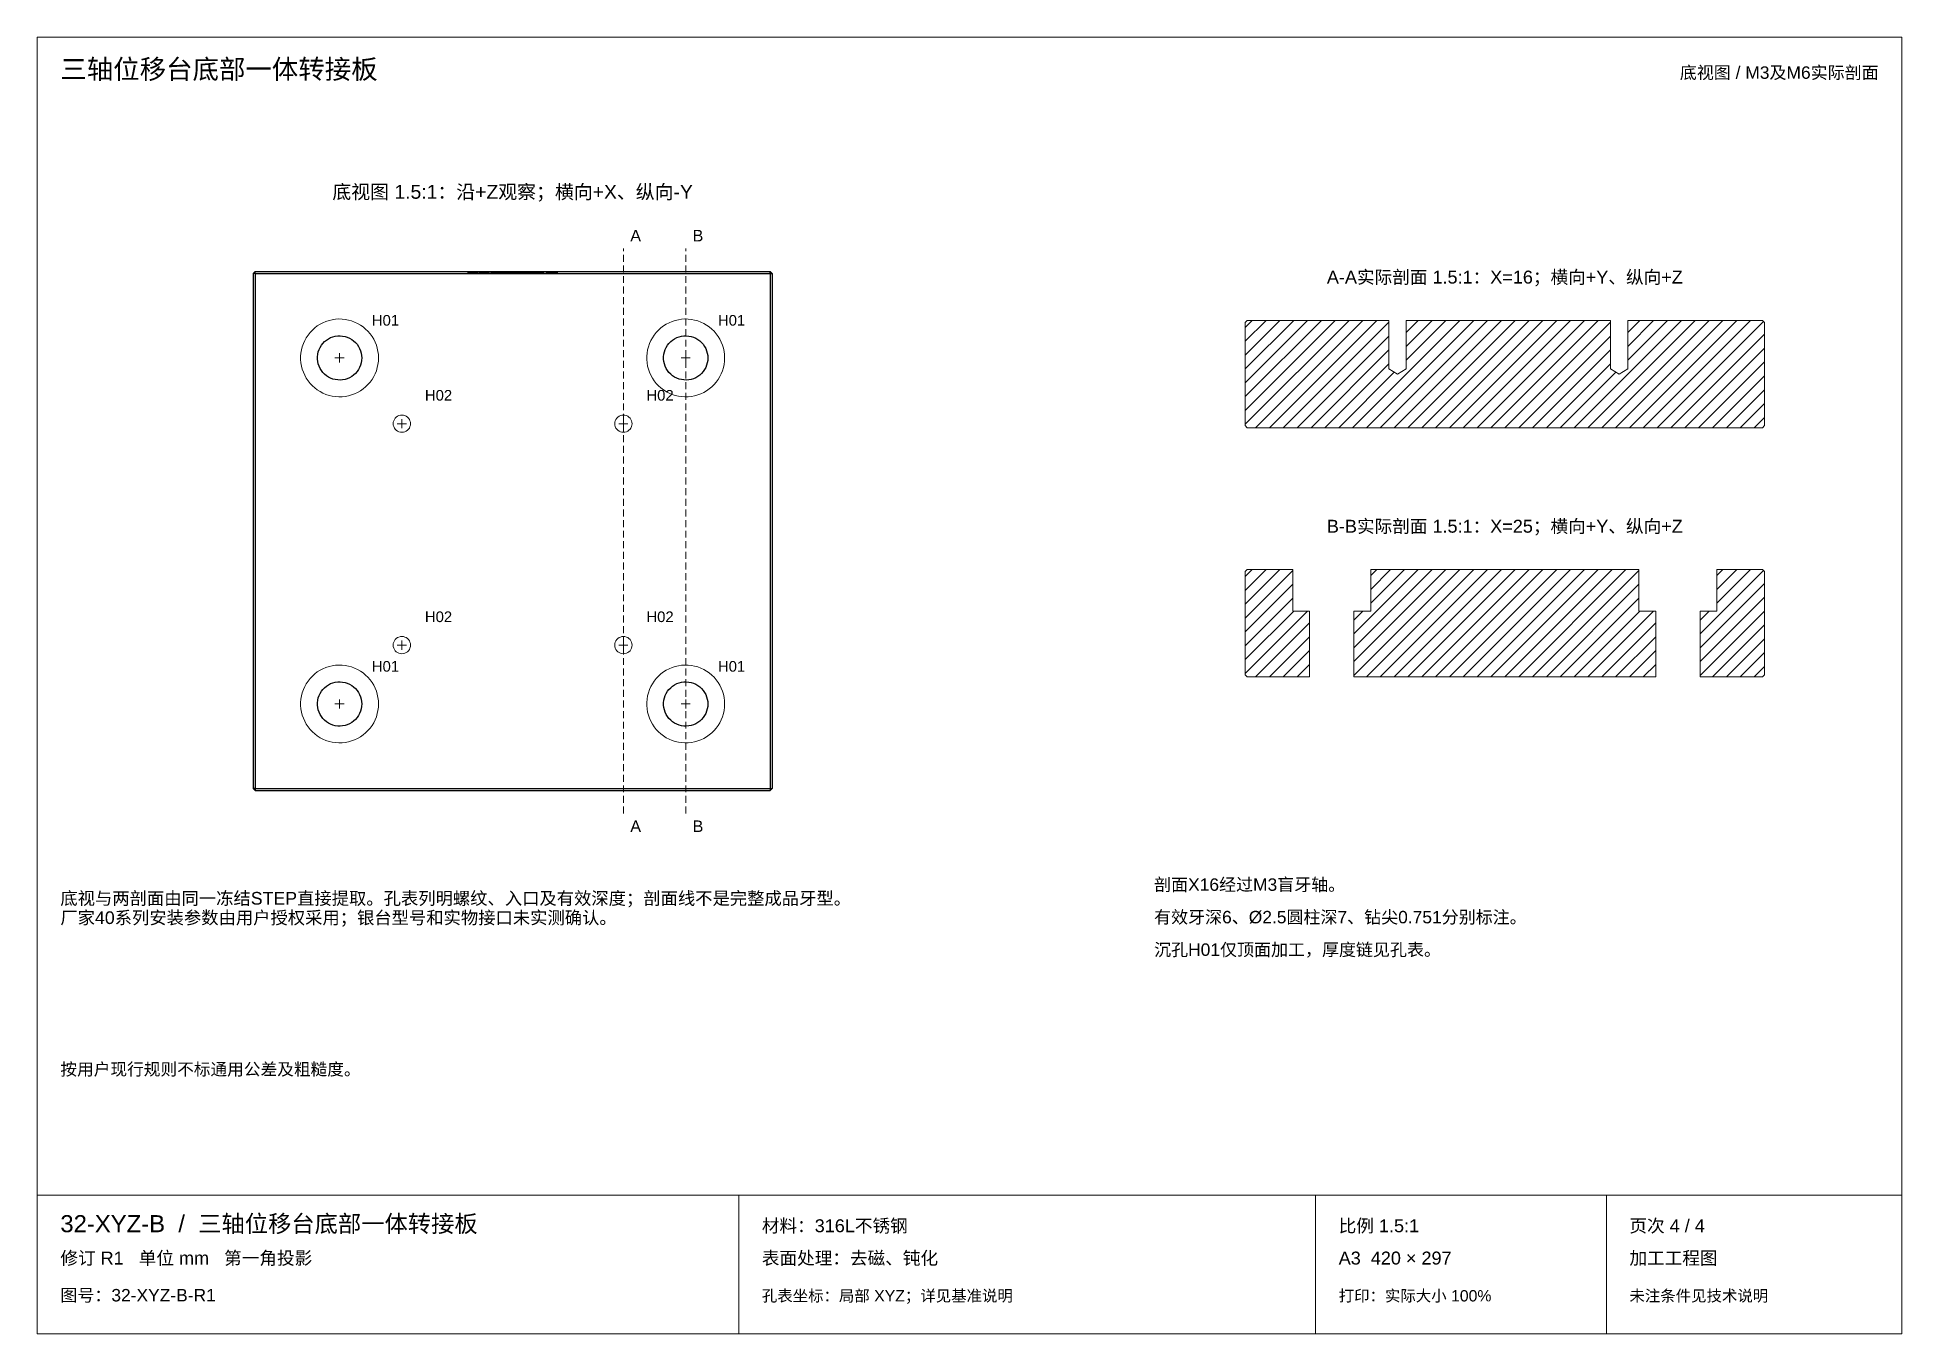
# Paper-space layout '04_孔表及加工说明' of a CAD drawing. Header units: millimetres. Extents: x 8 to 412, y 8 to 289.
import ezdxf
from ezdxf.enums import TextEntityAlignment as Align

# ---------------------------------------------------------------- set-up
doc = ezdxf.new("R2010")
doc.units = ezdxf.units.MM
doc.linetypes.add('WP_HIDDEN', pattern=[2.3, 1.5, -0.8])
for name, color, linetype, lineweight in [('ANNOTATIONS', 7, 'CONTINUOUS', 18), ('HIDDEN', 7, 'WP_HIDDEN', 13), ('VISIBLE', 7, 'CONTINUOUS', 25)]:
    doc.layers.add(name, color=color, linetype=linetype, lineweight=lineweight)
doc.styles.add('CJK', font='Arial Unicode.ttf')

psp = doc.layouts.new('04_孔表及加工说明')

# ---------------------------------------------------------------- texts
at = {"layer": 'ANNOTATIONS', "style": 'CJK'}
for s, height, p in [('三轴位移台底部一体转接板', 4.2, (13, 280)), ('A', 2.5, (136.5, 244.75)), ('B', 2.5, (150, 244.75)), ('H01', 2.3, (80.5, 226.5)), ('H01', 2.3, (155.5, 226.5)), ('H02', 2.3, (92, 210.25)), ('H02', 2.3, (140, 210.25)), ('H02', 2.3, (92, 162.25)), ('H02', 2.3, (140, 162.25)), ('H01', 2.3, (80.5, 151.5)), ('H01', 2.3, (155.5, 151.5)), ('A', 2.5, (136.5, 116.75)), ('B', 2.5, (150, 116.75)), ('剖面X16经过M3盲牙轴。', 2.7, (250, 104)), ('底视与两剖面由同一冻结STEP直接提取。孔表列明螺纹、入口及有效深度；剖面线不是完整成品牙型。', 2.75, (13, 101)), ('厂家40系列安装参数由用户授权采用；银台型号和实物接口未实测确认。', 2.75, (13, 96.8)), ('有效牙深6、Ø2.5圆柱深7、钻尖0.751分别标注。', 2.7, (250, 96.95)), ('沉孔H01仅顶面加工，厚度链见孔表。', 2.7, (250, 89.9)), ('按用户现行规则不标通用公差及粗糙度。', 2.65, (13, 64)), ('32-XYZ-B  /  三轴位移台底部一体转接板', 3.7, (13, 30)), ('材料：316L不锈钢', 2.8, (165, 30)), ('比例 1.5:1', 2.8, (290, 30)), ('页次 4 / 4', 2.8, (353, 30)), ('修订 R1   单位 mm   第一角投影', 2.8, (13, 23)), ('表面处理：去磁、钝化', 2.8, (165, 23)), ('A3  420 × 297', 2.8, (290, 23)), ('加工工程图', 2.8, (353, 23)), ('图号：32-XYZ-B-R1', 2.7, (13, 15)), ('孔表坐标：局部 XYZ；详见基准说明', 2.45, (165, 15)), ('打印：实际大小 100%', 2.45, (290, 15)), ('未注条件见技术说明', 2.45, (353, 15))]:
    psp.add_text(s, height=height, dxfattribs=at).set_placement(p)
psp.add_text('底视图 / M3及M6实际剖面', height=2.7, dxfattribs=at).set_placement((407, 280), align=Align.RIGHT)
for s, height, p in [('底视图 1.5:1：沿+Z观察；横向+X、纵向-Y', 3, (111, 254)), ('A-A实际剖面 1.5:1：X=16；横向+Y、纵向+Z', 2.8, (326, 235.62)), ('B-B实际剖面 1.5:1：X=25；横向+Y、纵向+Z', 2.8, (326, 181.62))]:
    psp.add_text(s, height=height, dxfattribs=at).set_placement(p, align=Align.CENTER)

# ---------------------------------------------------------------- linework, layer by layer
at = {"layer": 'ANNOTATIONS'}
for p, q in [((412, 289), (8, 289)), ((8, 289), (8, 8)), ((412, 8), (412, 289)), ((269.75, 205.12), (292.25, 227.62)), ((269.75, 208.12), (289.25, 227.62)), ((269.75, 211.12), (286.25, 227.62)), ((269.75, 214.12), (283.25, 227.62)), ((269.75, 217.12), (280.25, 227.62)), ((269.75, 220.12), (277.25, 227.62)), ((269.75, 223.12), (274.25, 227.62)), ((269.75, 226.12), (271.25, 227.62)), ((270.2, 227.62), (269.75, 227.18)), ((269.75, 227.18), (269.75, 204.82)), ((270.2, 227.62), (300.88, 227.62)), ((272, 204.38), (295.25, 227.62)), ((275, 204.38), (298.25, 227.62)), ((278, 204.38), (300.88, 227.25)), ((293, 204.38), (316.25, 227.62)), ((296, 204.38), (319.25, 227.62)), ((299, 204.38), (322.25, 227.62)), ((300.88, 227.62), (300.88, 217.12)), ((302, 204.38), (325.25, 227.62)), ((304.62, 219), (313.25, 227.62)), ((304.62, 222), (310.25, 227.62)), ((304.62, 225), (307.25, 227.62)), ((304.62, 227.62), (348.88, 227.62)), ((304.62, 227.62), (304.62, 217.12)), ((305, 204.38), (328.25, 227.62)), ((308, 204.38), (331.25, 227.62)), ((311, 204.38), (334.25, 227.62)), ((314, 204.38), (337.25, 227.62)), ((317, 204.38), (340.25, 227.62)), ((320, 204.38), (343.25, 227.62)), ((323, 204.38), (346.25, 227.62)), ((326, 204.38), (348.88, 227.25)), ((341, 204.38), (364.25, 227.62)), ((344, 204.38), (367.25, 227.62)), ((347, 204.38), (370.25, 227.62)), ((348.88, 227.62), (348.88, 217.12)), ((350, 204.38), (373.25, 227.62)), ((352.62, 219), (361.25, 227.62)), ((352.62, 222), (358.25, 227.62)), ((352.62, 225), (355.25, 227.62)), ((352.62, 227.62), (381.8, 227.62)), ((352.62, 227.62), (352.62, 217.12)), ((353, 204.38), (376.25, 227.62)), ((356, 204.38), (379.25, 227.62)), ((359, 204.38), (382.02, 227.4)), ((381.8, 227.62), (382.25, 227.18)), ((382.25, 227.18), (382.25, 204.82)), ((281, 204.38), (300.88, 224.25)), ((329, 204.38), (348.88, 224.25)), ((362, 204.38), (382.25, 224.62)), ((72.5, 219.5), (74.5, 219.5)), ((73.5, 218.5), (73.5, 220.5)), ((147.5, 219.5), (149.5, 219.5)), ((148.5, 218.5), (148.5, 220.5)), ((284, 204.38), (300.88, 221.25)), ((287, 204.38), (300.88, 218.25)), ((332, 204.38), (348.88, 221.25)), ((335, 204.38), (348.88, 218.25)), ((365, 204.38), (382.25, 221.62)), ((368, 204.38), (382.25, 218.62)), ((290, 204.38), (302.05, 216.42)), ((302.75, 216), (300.88, 217.12)), ((302.75, 216), (304.62, 217.12)), ((338, 204.38), (350.05, 216.42)), ((350.75, 216), (348.88, 217.12)), ((350.75, 216), (352.62, 217.12)), ((371, 204.38), (382.25, 215.62)), ((374, 204.38), (382.25, 212.62)), ((87, 204.25), (87, 206.25)), ((135, 204.25), (135, 206.25)), ((377, 204.38), (382.25, 209.62)), ((380, 204.38), (382.25, 206.62)), ((86, 205.25), (88, 205.25)), ((134, 205.25), (136, 205.25)), ((270.2, 204.38), (269.75, 204.82)), ((270.2, 204.38), (381.8, 204.38)), ((381.8, 204.38), (382.25, 204.82)), ((269.75, 166.12), (277.25, 173.62)), ((269.75, 169.12), (274.25, 173.62)), ((269.75, 172.12), (271.25, 173.62)), ((270.2, 173.62), (269.75, 173.18)), ((269.75, 163.12), (280.06, 173.44)), ((269.75, 173.18), (269.75, 150.82)), ((269.75, 160.12), (280.06, 170.44)), ((270.2, 173.62), (280.06, 173.62)), ((280.06, 164.62), (280.06, 173.62)), ((293.3, 150.68), (316.25, 173.62)), ((293.3, 153.68), (313.25, 173.62)), ((293.3, 156.68), (310.25, 173.62)), ((293.3, 159.68), (307.25, 173.62)), ((296, 150.38), (319.25, 173.62)), ((296.94, 166.31), (304.25, 173.62)), ((296.94, 169.31), (301.25, 173.62)), ((296.94, 172.31), (298.25, 173.62)), ((296.94, 173.62), (355.06, 173.62)), ((296.94, 164.62), (296.94, 173.62)), ((299, 150.38), (322.25, 173.62)), ((302, 150.38), (325.25, 173.62)), ((305, 150.38), (328.25, 173.62)), ((308, 150.38), (331.25, 173.62)), ((311, 150.38), (334.25, 173.62)), ((314, 150.38), (337.25, 173.62)), ((317, 150.38), (340.25, 173.62)), ((320, 150.38), (343.25, 173.62)), ((323, 150.38), (346.25, 173.62)), ((326, 150.38), (349.25, 173.62)), ((329, 150.38), (352.25, 173.62)), ((332, 150.38), (355.06, 173.44)), ((335, 150.38), (355.06, 170.44)), ((355.06, 164.62), (355.06, 173.62)), ((368.3, 159.68), (382.02, 173.4)), ((368.3, 156.68), (382.25, 170.62)), ((371.94, 166.31), (379.25, 173.62)), ((371.94, 169.31), (376.25, 173.62)), ((371.94, 172.31), (373.25, 173.62)), ((371.94, 173.62), (381.8, 173.62)), ((371.94, 164.62), (371.94, 173.62)), ((381.8, 173.62), (382.25, 173.18)), ((382.25, 173.18), (382.25, 150.82)), ((269.75, 157.12), (280.06, 167.44)), ((338, 150.38), (355.06, 167.44)), ((368.3, 153.68), (382.25, 167.62)), ((269.75, 151.12), (283.25, 164.62)), ((269.75, 154.12), (280.25, 164.62)), ((272, 150.38), (283.7, 162.07)), ((280.06, 164.62), (283.7, 164.62)), ((283.7, 150.38), (283.7, 164.62)), ((293.3, 162.68), (295.25, 164.62)), ((293.3, 150.38), (293.3, 164.62)), ((293.3, 164.62), (296.94, 164.62)), ((341, 150.38), (355.25, 164.62)), ((344, 150.38), (358.25, 164.62)), ((347, 150.38), (358.7, 162.07)), ((355.06, 164.62), (358.7, 164.62)), ((358.7, 150.38), (358.7, 164.62)), ((368.3, 150.68), (382.25, 164.62)), ((368.3, 162.68), (370.25, 164.62)), ((368.3, 150.38), (368.3, 164.62)), ((368.3, 164.62), (371.94, 164.62)), ((371, 150.38), (382.25, 161.62)), ((87, 156.25), (87, 158.25)), ((135, 156.25), (135, 158.25)), ((275, 150.38), (283.7, 159.07)), ((350, 150.38), (358.7, 159.07)), ((374, 150.38), (382.25, 158.62)), ((86, 157.25), (88, 157.25)), ((134, 157.25), (136, 157.25)), ((278, 150.38), (283.7, 156.07)), ((353, 150.38), (358.7, 156.07)), ((377, 150.38), (382.25, 155.62)), ((270.2, 150.38), (269.75, 150.82)), ((270.2, 150.38), (283.7, 150.38)), ((281, 150.38), (283.7, 153.07)), ((293.3, 150.38), (358.7, 150.38)), ((356, 150.38), (358.7, 153.07)), ((368.3, 150.38), (381.8, 150.38)), ((380, 150.38), (382.25, 152.62)), ((381.8, 150.38), (382.25, 150.82)), ((73.5, 143.5), (73.5, 145.5)), ((148.5, 143.5), (148.5, 145.5)), ((72.5, 144.5), (74.5, 144.5)), ((147.5, 144.5), (149.5, 144.5)), ((8, 38), (412, 38)), ((160, 8), (160, 38)), ((285, 8), (285, 38)), ((348, 8), (348, 38)), ((8, 8), (412, 8))]:
    psp.add_line(p, q, dxfattribs=at)
at = {"layer": 'HIDDEN'}
for p, q in [((135, 120.75), (135, 243.25)), ((148.5, 120.75), (148.5, 243.25))]:
    psp.add_line(p, q, dxfattribs=at)
for points in [[(101.31, 238.25), (101.71, 238.25)], [(101.32, 238.25), (101.31, 238.25)], [(101.31, 238.25), (101.31, 237.95)], [(101.71, 237.95), (101.31, 237.95)], [(101.31, 237.95), (101.32, 237.95)], [(101.33, 238.25), (101.32, 238.25)], [(101.32, 238.25), (101.32, 237.95)], [(101.32, 237.95), (101.33, 237.95)], [(101.33, 238.25), (101.33, 238.25)], [(101.35, 238.25), (101.33, 238.25)], [(101.33, 238.25), (101.33, 237.95)], [(101.33, 238.25), (101.33, 237.95)], [(101.33, 237.95), (101.33, 237.95)], [(101.33, 237.95), (101.35, 237.95)], [(101.36, 238.25), (101.35, 238.25)], [(101.35, 238.25), (101.37, 238.25)], [(101.75, 238.25), (101.35, 238.25)], [(101.35, 238.25), (101.35, 237.95)], [(101.35, 238.25), (101.35, 237.95)], [(101.35, 237.95), (101.36, 237.95)], [(101.35, 237.95), (101.75, 237.95)], [(101.37, 237.95), (101.35, 237.95)], [(101.38, 238.25), (101.36, 238.25)], [(101.36, 238.25), (101.36, 237.95)], [(101.36, 237.95), (101.38, 237.95)], [(101.37, 238.25), (101.4, 238.25)], [(101.37, 238.25), (101.37, 237.95)], [(101.4, 237.95), (101.37, 237.95)], [(101.39, 238.25), (101.38, 238.25)], [(101.38, 238.25), (101.38, 237.95)], [(101.38, 237.95), (101.39, 237.95)], [(101.41, 238.25), (101.39, 238.25)], [(101.39, 238.25), (101.39, 237.95)], [(101.39, 237.95), (101.41, 237.95)], [(101.4, 238.25), (101.41, 238.25)], [(101.4, 238.25), (101.4, 237.95)], [(101.41, 237.95), (101.4, 237.95)], [(101.43, 238.25), (101.41, 238.25)], [(101.41, 238.25), (101.43, 238.25)], [(101.41, 238.25), (101.41, 237.95)], [(101.41, 238.25), (101.41, 237.95)], [(101.41, 237.95), (101.43, 237.95)], [(101.43, 237.95), (101.41, 237.95)], [(101.46, 238.25), (101.43, 238.25)], [(101.43, 238.25), (101.45, 238.25)], [(101.43, 238.25), (101.43, 237.95)], [(101.43, 238.25), (101.43, 237.95)], [(101.43, 237.95), (101.46, 237.95)], [(101.45, 237.95), (101.43, 237.95)], [(101.45, 238.25), (101.47, 238.25)], [(101.45, 238.25), (101.45, 237.95)], [(101.47, 237.95), (101.45, 237.95)], [(101.48, 238.25), (101.46, 238.25)], [(101.46, 238.25), (101.46, 237.95)], [(101.46, 237.95), (101.48, 237.95)], [(101.47, 238.25), (101.49, 238.25)], [(101.47, 238.25), (101.47, 237.95)], [(101.49, 237.95), (101.47, 237.95)], [(101.51, 238.25), (101.48, 238.25)], [(101.48, 238.25), (101.48, 237.95)], [(101.48, 237.95), (101.51, 237.95)], [(101.49, 238.25), (101.51, 238.25)], [(101.49, 238.25), (101.49, 237.95)], [(101.51, 237.95), (101.49, 237.95)], [(101.54, 238.25), (101.51, 238.25)], [(101.51, 238.25), (101.54, 238.25)], [(101.51, 238.25), (101.51, 237.95)], [(101.51, 238.25), (101.51, 237.95)], [(101.51, 237.95), (101.54, 237.95)], [(101.54, 237.95), (101.51, 237.95)], [(101.57, 238.25), (101.54, 238.25)], [(101.54, 238.25), (101.56, 238.25)], [(101.54, 238.25), (101.54, 237.95)], [(101.54, 238.25), (101.54, 237.95)], [(101.54, 237.95), (101.57, 237.95)], [(101.56, 237.95), (101.54, 237.95)], [(101.56, 238.25), (101.59, 238.25)], [(101.56, 238.25), (101.56, 237.95)], [(101.59, 237.95), (101.56, 237.95)], [(101.6, 238.25), (101.57, 238.25)], [(101.57, 238.25), (101.57, 237.95)], [(101.57, 237.95), (101.6, 237.95)], [(101.59, 238.25), (101.62, 238.25)], [(101.59, 238.25), (101.59, 237.95)], [(101.62, 237.95), (101.59, 237.95)], [(101.63, 238.25), (101.6, 238.25)], [(101.6, 238.25), (101.6, 237.95)], [(101.6, 237.95), (101.63, 237.95)], [(101.62, 238.25), (101.65, 238.25)], [(101.62, 238.25), (101.62, 237.95)], [(101.65, 237.95), (101.62, 237.95)], [(101.67, 238.25), (101.63, 238.25)], [(101.63, 238.25), (101.63, 237.95)], [(101.63, 237.95), (101.67, 237.95)], [(101.65, 238.25), (101.68, 238.25)], [(101.65, 238.25), (101.65, 237.95)], [(101.68, 237.95), (101.65, 237.95)], [(101.7, 238.25), (101.67, 238.25)], [(101.67, 238.25), (101.67, 237.95)], [(101.67, 237.95), (101.7, 237.95)], [(101.68, 238.25), (101.71, 238.25)], [(101.68, 238.25), (101.68, 237.95)], [(101.71, 237.95), (101.68, 237.95)], [(101.74, 238.25), (101.7, 238.25)], [(101.7, 238.25), (101.7, 237.95)], [(101.7, 237.95), (101.74, 237.95)], [(101.71, 238.25), (101.75, 238.25)], [(101.71, 238.25), (101.73, 238.25)], [(101.71, 238.25), (101.71, 237.95)], [(101.71, 238.25), (101.71, 237.95)], [(101.73, 237.95), (101.71, 237.95)], [(101.75, 237.95), (101.71, 237.95)], [(101.73, 238.25), (101.75, 238.25)], [(101.73, 238.25), (101.73, 237.95)], [(101.75, 237.95), (101.73, 237.95)], [(101.78, 238.25), (101.74, 238.25)], [(101.74, 238.25), (101.74, 237.95)], [(101.74, 237.95), (101.78, 237.95)], [(101.75, 238.25), (101.78, 238.25)], [(101.76, 238.25), (101.75, 238.25)], [(101.75, 238.25), (101.77, 238.25)], [(101.75, 238.25), (101.75, 237.95)], [(101.75, 238.25), (101.75, 237.95)], [(101.75, 238.25), (101.75, 237.95)], [(101.77, 237.95), (101.75, 237.95)], [(101.75, 237.95), (101.76, 237.95)], [(101.78, 237.95), (101.75, 237.95)], [(101.78, 238.25), (101.76, 238.25)], [(101.76, 238.25), (101.76, 237.95)], [(101.76, 237.95), (101.78, 237.95)], [(101.77, 238.25), (101.8, 238.25)], [(101.77, 238.25), (101.77, 237.95)], [(101.8, 237.95), (101.77, 237.95)], [(101.82, 238.25), (101.78, 238.25)], [(101.78, 238.25), (101.82, 238.25)], [(101.8, 238.25), (101.78, 238.25)], [(101.78, 238.25), (101.78, 237.95)], [(101.78, 238.25), (101.78, 237.95)], [(101.78, 238.25), (101.78, 237.95)], [(101.78, 237.95), (101.82, 237.95)], [(101.78, 237.95), (101.8, 237.95)], [(101.82, 237.95), (101.78, 237.95)], [(101.82, 238.25), (101.8, 238.25)], [(101.8, 238.25), (101.83, 238.25)], [(101.8, 238.25), (101.8, 237.95)], [(101.8, 238.25), (101.8, 237.95)], [(101.83, 237.95), (101.8, 237.95)], [(101.8, 237.95), (101.82, 237.95)], [(101.86, 238.25), (101.82, 238.25)], [(101.82, 238.25), (101.85, 238.25)], [(101.85, 238.25), (101.82, 238.25)], [(101.82, 238.25), (101.82, 237.95)], [(101.82, 238.25), (101.82, 237.95)], [(101.82, 238.25), (101.82, 237.95)], [(101.82, 237.95), (101.86, 237.95)], [(101.82, 237.95), (101.85, 237.95)], [(101.85, 237.95), (101.82, 237.95)], [(101.83, 238.25), (101.86, 238.25)], [(101.83, 238.25), (101.83, 237.95)], [(101.86, 237.95), (101.83, 237.95)], [(101.85, 238.25), (101.89, 238.25)], [(101.88, 238.25), (101.85, 238.25)], [(101.85, 238.25), (101.85, 237.95)], [(101.85, 238.25), (101.85, 237.95)], [(101.85, 237.95), (101.88, 237.95)], [(101.89, 237.95), (101.85, 237.95)], [(101.91, 238.25), (101.86, 238.25)], [(101.86, 238.25), (101.9, 238.25)], [(101.86, 238.25), (101.86, 237.95)], [(101.86, 238.25), (101.86, 237.95)], [(101.9, 237.95), (101.86, 237.95)], [(101.86, 237.95), (101.91, 237.95)], [(101.91, 238.25), (101.88, 238.25)], [(101.88, 238.25), (101.88, 237.95)], [(101.88, 237.95), (101.91, 237.95)], [(101.89, 238.25), (101.93, 238.25)], [(101.89, 238.25), (101.89, 237.95)], [(101.93, 237.95), (101.89, 237.95)], [(101.9, 238.25), (101.94, 238.25)], [(101.9, 238.25), (101.9, 237.95)], [(101.94, 237.95), (101.9, 237.95)], [(101.95, 238.25), (101.91, 238.25)], [(101.95, 238.25), (101.91, 238.25)], [(101.91, 238.25), (101.91, 237.95)], [(101.91, 238.25), (101.91, 237.95)], [(101.91, 237.95), (101.95, 237.95)], [(101.91, 237.95), (101.95, 237.95)], [(101.93, 238.25), (101.97, 238.25)], [(101.93, 238.25), (101.93, 237.95)], [(101.97, 237.95), (101.93, 237.95)], [(101.94, 238.25), (101.98, 238.25)], [(101.94, 238.25), (101.94, 237.95)], [(101.98, 237.95), (101.94, 237.95)], [(101.99, 238.25), (101.95, 238.25)], [(101.99, 238.25), (101.95, 238.25)], [(101.95, 238.25), (101.95, 237.95)], [(101.95, 238.25), (101.95, 237.95)], [(101.95, 237.95), (101.99, 237.95)], [(101.95, 237.95), (101.99, 237.95)], [(101.97, 238.25), (102.01, 238.25)], [(101.97, 238.25), (101.97, 237.95)], [(102.01, 237.95), (101.97, 237.95)], [(101.98, 238.25), (102.03, 238.25)], [(101.98, 238.25), (101.98, 237.95)], [(102.03, 237.95), (101.98, 237.95)], [(102.04, 238.25), (101.99, 238.25)], [(102.03, 238.25), (101.99, 238.25)], [(101.99, 238.25), (101.99, 237.95)], [(101.99, 238.25), (101.99, 237.95)], [(101.99, 237.95), (102.04, 237.95)], [(101.99, 237.95), (102.03, 237.95)], [(102.01, 238.25), (102.05, 238.25)], [(102.01, 238.25), (102.01, 237.95)], [(102.05, 237.95), (102.01, 237.95)], [(102.07, 238.25), (102.03, 238.25)], [(102.03, 238.25), (102.07, 238.25)], [(102.03, 238.25), (102.03, 237.95)], [(102.03, 238.25), (102.03, 237.95)], [(102.07, 237.95), (102.03, 237.95)], [(102.03, 237.95), (102.07, 237.95)], [(102.09, 238.25), (102.04, 238.25)], [(102.04, 238.25), (102.04, 237.95)], [(102.04, 237.95), (102.09, 237.95)], [(102.05, 238.25), (102.1, 238.25)], [(102.05, 238.25), (102.05, 237.95)], [(102.1, 237.95), (102.05, 237.95)], [(102.12, 238.25), (102.07, 238.25)], [(102.07, 238.25), (102.12, 238.25)], [(102.07, 238.25), (102.07, 237.95)], [(102.07, 238.25), (102.07, 237.95)], [(102.12, 237.95), (102.07, 237.95)], [(102.07, 237.95), (102.12, 237.95)], [(102.13, 238.25), (102.09, 238.25)], [(102.09, 238.25), (102.14, 238.25)], [(102.17, 238.25), (102.09, 238.25)], [(102.09, 238.25), (102.09, 237.95)], [(102.09, 238.25), (102.09, 237.95)], [(102.09, 237.95), (102.13, 237.95)], [(102.09, 237.95), (102.17, 237.95)], [(102.14, 237.95), (102.09, 237.95)], [(102.1, 238.25), (102.14, 238.25)], [(102.1, 238.25), (102.1, 237.95)], [(102.14, 237.95), (102.1, 237.95)], [(102.17, 238.25), (102.12, 238.25)], [(102.12, 238.25), (102.17, 238.25)], [(102.12, 238.25), (102.12, 237.95)], [(102.12, 238.25), (102.12, 237.95)], [(102.17, 237.95), (102.12, 237.95)], [(102.12, 237.95), (102.17, 237.95)], [(102.18, 238.25), (102.13, 238.25)], [(102.13, 238.25), (102.13, 237.95)], [(102.13, 237.95), (102.18, 237.95)], [(102.14, 238.25), (102.18, 238.25)], [(102.14, 238.25), (102.2, 238.25)], [(102.14, 238.25), (102.14, 237.95)], [(102.14, 238.25), (102.14, 237.95)], [(102.2, 237.95), (102.14, 237.95)], [(102.18, 237.95), (102.14, 237.95)], [(102.22, 238.25), (102.17, 238.25)], [(102.25, 238.25), (102.17, 238.25)], [(102.17, 238.25), (102.23, 238.25)], [(102.17, 238.25), (102.17, 237.95)], [(102.17, 238.25), (102.17, 237.95)], [(102.17, 238.25), (102.17, 237.95)], [(102.23, 237.95), (102.17, 237.95)], [(102.17, 237.95), (102.25, 237.95)], [(102.17, 237.95), (102.22, 237.95)], [(102.23, 238.25), (102.18, 238.25)], [(102.18, 238.25), (102.23, 238.25)], [(102.18, 238.25), (102.18, 237.95)], [(102.18, 238.25), (102.18, 237.95)], [(102.18, 237.95), (102.23, 237.95)], [(102.23, 237.95), (102.18, 237.95)], [(102.2, 238.25), (102.26, 238.25)], [(102.2, 238.25), (102.2, 237.95)], [(102.26, 237.95), (102.2, 237.95)], [(102.27, 238.25), (102.22, 238.25)], [(102.22, 238.25), (102.22, 237.95)], [(102.22, 237.95), (102.27, 237.95)], [(102.29, 238.25), (102.23, 238.25)], [(102.23, 238.25), (102.32, 238.25)], [(102.23, 238.25), (102.28, 238.25)], [(102.23, 238.25), (102.23, 237.95)], [(102.23, 238.25), (102.23, 237.95)], [(102.23, 238.25), (102.23, 237.95)], [(102.28, 237.95), (102.23, 237.95)], [(102.23, 237.95), (102.29, 237.95)], [(102.32, 237.95), (102.23, 237.95)], [(102.31, 238.25), (102.25, 238.25)], [(102.25, 238.25), (102.25, 237.95)], [(102.25, 237.95), (102.31, 237.95)], [(102.26, 238.25), (102.32, 238.25)], [(102.26, 238.25), (102.26, 237.95)], [(102.32, 237.95), (102.26, 237.95)], [(102.33, 238.25), (102.27, 238.25)], [(102.27, 238.25), (102.27, 237.95)], [(102.27, 237.95), (102.33, 237.95)], [(102.28, 238.25), (102.34, 238.25)], [(102.28, 238.25), (102.28, 237.95)], [(102.34, 237.95), (102.28, 237.95)], [(102.34, 238.25), (102.29, 238.25)], [(102.29, 238.25), (102.29, 237.95)], [(102.29, 237.95), (102.34, 237.95)], [(102.37, 238.25), (102.31, 238.25)], [(102.31, 238.25), (102.31, 237.95)], [(102.31, 237.95), (102.37, 237.95)], [(102.32, 238.25), (102.39, 238.25)], [(102.32, 238.25), (102.38, 238.25)], [(102.32, 238.25), (102.32, 237.95)], [(102.32, 238.25), (102.32, 237.95)], [(102.38, 237.95), (102.32, 237.95)], [(102.39, 237.95), (102.32, 237.95)], [(102.39, 238.25), (102.33, 238.25)], [(102.33, 238.25), (102.33, 237.95)], [(102.33, 237.95), (102.39, 237.95)], [(102.4, 238.25), (102.34, 238.25)], [(102.34, 238.25), (102.41, 238.25)], [(102.34, 238.25), (102.34, 237.95)], [(102.34, 238.25), (102.34, 237.95)], [(102.41, 237.95), (102.34, 237.95)], [(102.34, 237.95), (102.4, 237.95)], [(102.44, 238.25), (102.37, 238.25)], [(102.37, 238.25), (102.37, 237.95)], [(102.37, 237.95), (102.44, 237.95)], [(102.38, 238.25), (102.44, 238.25)], [(102.38, 238.25), (102.38, 237.95)], [(102.44, 237.95), (102.38, 237.95)], [(102.39, 238.25), (102.45, 238.25)], [(102.44, 238.25), (102.39, 238.25)], [(102.39, 238.25), (102.39, 237.95)], [(102.39, 238.25), (102.39, 237.95)], [(102.39, 237.95), (102.44, 237.95)], [(102.45, 237.95), (102.39, 237.95)], [(102.45, 238.25), (102.4, 238.25)], [(102.4, 238.25), (102.4, 237.95)], [(102.4, 237.95), (102.45, 237.95)], [(102.41, 238.25), (102.47, 238.25)], [(102.41, 238.25), (102.41, 237.95)], [(102.47, 237.95), (102.41, 237.95)], [(102.49, 238.25), (102.44, 238.25)], [(102.44, 238.25), (102.5, 238.25)], [(102.5, 238.25), (102.44, 238.25)], [(102.44, 238.25), (102.44, 237.95)], [(102.44, 238.25), (102.44, 237.95)], [(102.44, 238.25), (102.44, 237.95)], [(102.44, 237.95), (102.5, 237.95)], [(102.5, 237.95), (102.44, 237.95)], [(102.44, 237.95), (102.49, 237.95)], [(102.51, 238.25), (102.45, 238.25)], [(102.45, 238.25), (102.52, 238.25)], [(102.45, 238.25), (102.45, 237.95)], [(102.45, 238.25), (102.45, 237.95)], [(102.45, 237.95), (102.51, 237.95)], [(102.52, 237.95), (102.45, 237.95)], [(102.47, 238.25), (102.54, 238.25)], [(102.47, 238.25), (102.47, 237.95)], [(102.54, 237.95), (102.47, 237.95)], [(102.54, 238.25), (102.49, 238.25)], [(102.49, 238.25), (102.49, 237.95)], [(102.49, 237.95), (102.54, 237.95)], [(102.5, 238.25), (102.55, 238.25)], [(102.57, 238.25), (102.5, 238.25)], [(102.5, 238.25), (102.5, 237.95)], [(102.5, 238.25), (102.5, 237.95)], [(102.5, 237.95), (102.57, 237.95)], [(102.55, 237.95), (102.5, 237.95)], [(102.56, 238.25), (102.51, 238.25)], [(102.51, 238.25), (102.51, 237.95)], [(102.51, 237.95), (102.56, 237.95)], [(102.52, 238.25), (102.58, 238.25)], [(102.52, 238.25), (102.52, 237.95)], [(102.58, 237.95), (102.52, 237.95)], [(102.59, 238.25), (102.54, 238.25)], [(102.54, 238.25), (102.6, 238.25)], [(102.54, 238.25), (102.54, 237.95)], [(102.54, 238.25), (102.54, 237.95)], [(102.6, 237.95), (102.54, 237.95)], [(102.54, 237.95), (102.59, 237.95)], [(102.55, 238.25), (102.61, 238.25)], [(102.55, 238.25), (102.55, 237.95)], [(102.61, 237.95), (102.55, 237.95)], [(102.62, 238.25), (102.56, 238.25)], [(102.56, 238.25), (102.56, 237.95)], [(102.56, 237.95), (102.62, 237.95)], [(102.62, 238.25), (102.57, 238.25)], [(102.57, 238.25), (102.57, 237.95)], [(102.57, 237.95), (102.62, 237.95)], [(102.58, 238.25), (102.64, 238.25)], [(102.58, 238.25), (102.58, 237.95)], [(102.64, 237.95), (102.58, 237.95)], [(102.63, 238.25), (102.59, 238.25)], [(102.59, 238.25), (102.59, 237.95)], [(102.59, 237.95), (102.63, 237.95)], [(102.6, 238.25), (102.66, 238.25)], [(102.6, 238.25), (102.6, 237.95)], [(102.66, 237.95), (102.6, 237.95)], [(102.61, 238.25), (102.66, 238.25)], [(102.61, 238.25), (102.61, 237.95)], [(102.66, 237.95), (102.61, 237.95)], [(102.67, 238.25), (102.62, 238.25)], [(102.68, 238.25), (102.62, 238.25)], [(102.62, 238.25), (102.62, 237.95)], [(102.62, 238.25), (102.62, 237.95)], [(102.62, 237.95), (102.67, 237.95)], [(102.62, 237.95), (102.68, 237.95)], [(102.67, 238.25), (102.63, 238.25)], [(102.63, 238.25), (102.63, 237.95)], [(102.63, 237.95), (102.67, 237.95)], [(102.64, 238.25), (102.7, 238.25)], [(102.64, 238.25), (102.64, 237.95)], [(102.7, 237.95), (102.64, 237.95)], [(102.66, 238.25), (102.68, 238.25)], [(102.66, 238.25), (102.71, 238.25)], [(102.66, 238.25), (102.66, 237.95)], [(102.66, 238.25), (102.66, 237.95)], [(102.71, 237.95), (102.66, 237.95)], [(102.68, 237.95), (102.66, 237.95)], [(102.72, 238.25), (102.67, 238.25)], [(102.71, 238.25), (102.67, 238.25)], [(102.67, 238.25), (102.67, 237.95)], [(102.67, 238.25), (102.67, 237.95)], [(102.67, 237.95), (102.72, 237.95)], [(102.67, 237.95), (102.71, 237.95)], [(102.68, 238.25), (102.7, 238.25)], [(102.73, 238.25), (102.68, 238.25)], [(102.68, 238.25), (102.68, 237.95)], [(102.68, 238.25), (102.68, 237.95)], [(102.68, 237.95), (102.73, 237.95)], [(102.7, 237.95), (102.68, 237.95)], [(102.7, 238.25), (102.75, 238.25)], [(102.7, 238.25), (102.73, 238.25)], [(102.7, 238.25), (102.7, 237.95)], [(102.7, 238.25), (102.7, 237.95)], [(102.73, 237.95), (102.7, 237.95)], [(102.75, 237.95), (102.7, 237.95)], [(102.75, 238.25), (102.71, 238.25)], [(102.71, 238.25), (102.76, 238.25)], [(102.71, 238.25), (102.71, 237.95)], [(102.71, 238.25), (102.71, 237.95)], [(102.76, 237.95), (102.71, 237.95)], [(102.71, 237.95), (102.75, 237.95)], [(102.77, 238.25), (102.72, 238.25)], [(102.72, 238.25), (102.72, 237.95)], [(102.72, 237.95), (102.77, 237.95)], [(102.73, 238.25), (102.75, 238.25)], [(102.78, 238.25), (102.73, 238.25)], [(102.73, 238.25), (102.73, 237.95)], [(102.73, 238.25), (102.73, 237.95)], [(102.73, 237.95), (102.78, 237.95)], [(102.75, 237.95), (102.73, 237.95)], [(102.75, 238.25), (102.81, 238.25)], [(102.78, 238.25), (102.75, 238.25)], [(102.75, 238.25), (102.76, 238.25)], [(102.75, 238.25), (102.75, 237.95)], [(102.75, 238.25), (102.75, 237.95)], [(102.75, 238.25), (102.75, 237.95)], [(102.76, 237.95), (102.75, 237.95)], [(102.75, 237.95), (102.78, 237.95)], [(102.81, 237.95), (102.75, 237.95)], [(102.76, 238.25), (102.78, 238.25)], [(102.76, 238.25), (102.81, 238.25)], [(102.76, 238.25), (102.76, 237.95)], [(102.76, 238.25), (102.76, 237.95)], [(102.81, 237.95), (102.76, 237.95)], [(102.78, 237.95), (102.76, 237.95)], [(102.82, 238.25), (102.77, 238.25)], [(102.77, 238.25), (102.77, 237.95)], [(102.77, 237.95), (102.82, 237.95)], [(102.8, 238.25), (102.78, 238.25)], [(102.78, 238.25), (102.8, 238.25)], [(102.83, 238.25), (102.78, 238.25)], [(102.78, 238.25), (102.78, 237.95)], [(102.78, 238.25), (102.78, 237.95)], [(102.78, 237.95), (102.83, 237.95)], [(102.8, 237.95), (102.78, 237.95)], [(102.78, 237.95), (102.8, 237.95)], [(102.82, 238.25), (102.8, 238.25)], [(102.8, 238.25), (102.81, 238.25)], [(102.8, 238.25), (102.8, 237.95)], [(102.8, 238.25), (102.8, 237.95)], [(102.81, 237.95), (102.8, 237.95)], [(102.8, 237.95), (102.82, 237.95)], [(102.81, 238.25), (102.86, 238.25)], [(102.81, 238.25), (102.82, 238.25)], [(102.81, 238.25), (102.86, 238.25)], [(102.81, 238.25), (102.81, 237.95)], [(102.81, 238.25), (102.81, 237.95)], [(102.86, 237.95), (102.81, 237.95)], [(102.82, 237.95), (102.81, 237.95)], [(102.86, 237.95), (102.81, 237.95)], [(102.86, 238.25), (102.82, 238.25)], [(102.82, 238.25), (102.89, 238.25)], [(102.88, 238.25), (102.82, 238.25)], [(102.84, 238.25), (102.82, 238.25)], [(102.82, 238.25), (102.83, 238.25)], [(102.82, 238.25), (102.82, 237.95)], [(102.82, 238.25), (102.82, 237.95)], [(102.82, 238.25), (102.82, 237.95)], [(102.82, 238.25), (102.82, 237.95)], [(102.82, 237.95), (102.86, 237.95)], [(102.83, 237.95), (102.82, 237.95)], [(102.89, 237.95), (102.82, 237.95)], [(102.82, 237.95), (102.84, 237.95)], [(102.82, 237.95), (102.88, 237.95)], [(102.83, 238.25), (102.84, 238.25)], [(102.87, 238.25), (102.83, 238.25)], [(102.83, 238.25), (102.83, 237.95)], [(102.83, 238.25), (102.83, 237.95)], [(102.83, 237.95), (102.87, 237.95)], [(102.84, 237.95), (102.83, 237.95)], [(102.85, 238.25), (102.84, 238.25)], [(102.84, 238.25), (102.85, 238.25)], [(102.84, 238.25), (102.84, 237.95)], [(102.84, 238.25), (102.84, 237.95)], [(102.85, 237.95), (102.84, 237.95)], [(102.84, 237.95), (102.85, 237.95)], [(102.86, 238.25), (102.85, 238.25)], [(102.85, 238.25), (102.86, 238.25)], [(102.85, 238.25), (102.85, 237.95)], [(102.85, 238.25), (102.85, 237.95)], [(102.86, 237.95), (102.85, 237.95)], [(102.85, 237.95), (102.86, 237.95)], [(102.91, 238.25), (102.86, 238.25)], [(102.86, 238.25), (102.91, 238.25)], [(102.86, 238.25), (102.86, 238.25)], [(102.86, 238.25), (102.86, 238.25)], [(102.86, 238.25), (102.9, 238.25)], [(102.86, 238.25), (102.86, 237.95)], [(102.86, 238.25), (102.86, 237.95)], [(102.86, 238.25), (102.86, 237.95)], [(102.86, 238.25), (102.86, 237.95)], [(102.86, 238.25), (102.86, 237.95)], [(102.86, 238.25), (102.86, 237.95)], [(102.9, 237.95), (102.86, 237.95)], [(102.86, 237.95), (102.91, 237.95)], [(102.86, 237.95), (102.86, 237.95)], [(102.86, 237.95), (102.86, 237.95)], [(102.91, 237.95), (102.86, 237.95)], [(102.91, 238.25), (102.87, 238.25)], [(102.87, 238.25), (102.87, 237.95)], [(102.87, 237.95), (102.91, 237.95)], [(102.93, 238.25), (102.88, 238.25)], [(102.88, 238.25), (102.88, 237.95)], [(102.88, 237.95), (102.93, 237.95)], [(102.89, 238.25), (102.96, 238.25)], [(102.89, 238.25), (102.89, 237.95)], [(102.96, 237.95), (102.89, 237.95)], [(102.9, 238.25), (102.93, 238.25)], [(102.9, 238.25), (102.9, 237.95)], [(102.93, 237.95), (102.9, 237.95)], [(102.95, 238.25), (102.91, 238.25)], [(102.91, 238.25), (102.96, 238.25)], [(102.94, 238.25), (102.91, 238.25)], [(102.91, 238.25), (102.91, 237.95)], [(102.91, 238.25), (102.91, 237.95)], [(102.91, 238.25), (102.91, 237.95)], [(102.91, 237.95), (102.94, 237.95)], [(102.91, 237.95), (102.95, 237.95)], [(102.96, 237.95), (102.91, 237.95)], [(102.97, 238.25), (102.93, 238.25)], [(102.93, 238.25), (102.96, 238.25)], [(102.93, 238.25), (102.93, 237.95)], [(102.93, 238.25), (102.93, 237.95)], [(102.96, 237.95), (102.93, 237.95)], [(102.93, 237.95), (102.97, 237.95)], [(102.96, 238.25), (102.94, 238.25)], [(102.94, 238.25), (102.94, 237.95)], [(102.94, 237.95), (102.96, 237.95)], [(103, 238.25), (102.95, 238.25)], [(102.95, 238.25), (102.95, 237.95)], [(102.95, 237.95), (103, 237.95)], [(102.96, 238.25), (103.02, 238.25)], [(102.96, 238.25), (103.01, 238.25)], [(102.98, 238.25), (102.96, 238.25)], [(102.96, 238.25), (102.98, 238.25)], [(102.96, 238.25), (102.96, 237.95)], [(102.96, 238.25), (102.96, 237.95)], [(102.96, 238.25), (102.96, 237.95)], [(102.96, 238.25), (102.96, 237.95)], [(102.98, 237.95), (102.96, 237.95)], [(102.96, 237.95), (102.98, 237.95)], [(103.02, 237.95), (102.96, 237.95)], [(103.01, 237.95), (102.96, 237.95)], [(103.02, 238.25), (102.97, 238.25)], [(102.97, 238.25), (102.97, 237.95)], [(102.97, 237.95), (103.02, 237.95)], [(102.99, 238.25), (102.98, 238.25)], [(102.98, 238.25), (102.99, 238.25)], [(102.98, 238.25), (102.98, 237.95)], [(102.98, 238.25), (102.98, 237.95)], [(102.99, 237.95), (102.98, 237.95)], [(102.98, 237.95), (102.99, 237.95)], [(103, 238.25), (102.99, 238.25)], [(102.99, 238.25), (103, 238.25)], [(102.99, 238.25), (102.99, 237.95)], [(102.99, 238.25), (102.99, 237.95)], [(103, 237.95), (102.99, 237.95)], [(102.99, 237.95), (103, 237.95)], [(103.04, 238.25), (103, 238.25)], [(103.01, 238.25), (103, 238.25)], [(103, 238.25), (103.01, 238.25)], [(103, 238.25), (103, 237.95)], [(103, 238.25), (103, 237.95)], [(103, 238.25), (103, 237.95)], [(103.01, 237.95), (103, 237.95)], [(103, 237.95), (103.01, 237.95)], [(103, 237.95), (103.04, 237.95)], [(103.01, 238.25), (103.05, 238.25)], [(103.01, 238.25), (103.01, 237.95)], [(103.01, 238.25), (103.01, 237.95)], [(103.05, 237.95), (103.01, 237.95)], [(103.02, 238.25), (103.08, 238.25)], [(103.06, 238.25), (103.02, 238.25)], [(103.02, 238.25), (103.02, 237.95)], [(103.02, 238.25), (103.02, 237.95)], [(103.08, 237.95), (103.02, 237.95)], [(103.02, 237.95), (103.06, 237.95)], [(103.08, 238.25), (103.04, 238.25)], [(103.04, 238.25), (103.04, 237.95)], [(103.04, 237.95), (103.08, 237.95)], [(103.05, 238.25), (103.08, 238.25)], [(103.05, 238.25), (103.05, 237.95)], [(103.08, 237.95), (103.05, 237.95)], [(103.09, 238.25), (103.06, 238.25)], [(103.06, 238.25), (103.06, 237.95)], [(103.06, 237.95), (103.09, 237.95)], [(103.12, 238.25), (103.08, 238.25)], [(103.08, 238.25), (103.13, 238.25)], [(103.08, 238.25), (103.12, 238.25)], [(103.08, 238.25), (103.08, 237.95)], [(103.08, 238.25), (103.08, 237.95)], [(103.08, 238.25), (103.08, 237.95)], [(103.08, 237.95), (103.12, 237.95)], [(103.13, 237.95), (103.08, 237.95)], [(103.12, 237.95), (103.08, 237.95)], [(103.13, 238.25), (103.09, 238.25)], [(103.09, 238.25), (103.09, 237.95)], [(103.09, 237.95), (103.13, 237.95)], [(103.16, 238.25), (103.12, 238.25)], [(103.12, 238.25), (103.15, 238.25)], [(103.12, 238.25), (103.12, 237.95)], [(103.12, 238.25), (103.12, 237.95)], [(103.12, 237.95), (103.16, 237.95)], [(103.15, 237.95), (103.12, 237.95)], [(103.13, 238.25), (103.18, 238.25)], [(103.16, 238.25), (103.13, 238.25)], [(103.13, 238.25), (103.13, 237.95)], [(103.13, 238.25), (103.13, 237.95)], [(103.18, 237.95), (103.13, 237.95)], [(103.13, 237.95), (103.16, 237.95)], [(103.15, 238.25), (103.18, 238.25)], [(103.15, 238.25), (103.15, 237.95)], [(103.18, 237.95), (103.15, 237.95)], [(103.19, 238.25), (103.16, 238.25)], [(103.18, 238.25), (103.16, 238.25)], [(103.16, 238.25), (103.16, 237.95)], [(103.16, 238.25), (103.16, 237.95)], [(103.16, 237.95), (103.19, 237.95)], [(103.16, 237.95), (103.18, 237.95)], [(103.18, 238.25), (103.23, 238.25)], [(103.2, 238.25), (103.18, 238.25)], [(103.18, 238.25), (103.2, 238.25)], [(103.18, 238.25), (103.18, 237.95)], [(103.18, 238.25), (103.18, 237.95)], [(103.18, 238.25), (103.18, 237.95)], [(103.23, 237.95), (103.18, 237.95)], [(103.18, 237.95), (103.2, 237.95)], [(103.2, 237.95), (103.18, 237.95)], [(103.22, 238.25), (103.19, 238.25)], [(103.19, 238.25), (103.19, 237.95)], [(103.19, 237.95), (103.22, 237.95)], [(103.22, 238.25), (103.2, 238.25)], [(103.2, 238.25), (103.22, 238.25)], [(103.2, 238.25), (103.2, 237.95)], [(103.2, 238.25), (103.2, 237.95)], [(103.2, 237.95), (103.22, 237.95)], [(103.22, 237.95), (103.2, 237.95)], [(103.25, 238.25), (103.22, 238.25)], [(103.24, 238.25), (103.22, 238.25)], [(103.22, 238.25), (103.24, 238.25)], [(103.22, 238.25), (103.22, 237.95)], [(103.22, 238.25), (103.22, 237.95)], [(103.22, 238.25), (103.22, 237.95)], [(103.22, 237.95), (103.25, 237.95)], [(103.22, 237.95), (103.24, 237.95)], [(103.24, 237.95), (103.22, 237.95)], [(103.23, 238.25), (103.27, 238.25)], [(103.23, 238.25), (103.23, 237.95)], [(103.27, 237.95), (103.23, 237.95)], [(103.25, 238.25), (103.24, 238.25)], [(103.24, 238.25), (103.25, 238.25)], [(103.24, 238.25), (103.24, 237.95)], [(103.24, 238.25), (103.24, 237.95)], [(103.24, 237.95), (103.25, 237.95)], [(103.25, 237.95), (103.24, 237.95)], [(103.28, 238.25), (103.25, 238.25)], [(103.26, 238.25), (103.25, 238.25)], [(103.25, 238.25), (103.26, 238.25)], [(103.25, 238.25), (103.25, 237.95)], [(103.25, 238.25), (103.25, 237.95)], [(103.25, 238.25), (103.25, 237.95)], [(103.25, 237.95), (103.28, 237.95)], [(103.25, 237.95), (103.26, 237.95)], [(103.26, 237.95), (103.25, 237.95)], [(103.27, 238.25), (103.26, 238.25)], [(103.26, 238.25), (103.27, 238.25)], [(103.26, 238.25), (103.26, 237.95)], [(103.26, 238.25), (103.26, 237.95)], [(103.26, 237.95), (103.27, 237.95)], [(103.27, 237.95), (103.26, 237.95)], [(103.27, 238.25), (103.3, 238.25)], [(103.27, 238.25), (103.27, 238.25)], [(103.27, 238.25), (103.27, 238.25)], [(103.27, 238.25), (103.27, 237.95)], [(103.27, 238.25), (103.27, 237.95)], [(103.27, 238.25), (103.27, 237.95)], [(103.3, 237.95), (103.27, 237.95)], [(103.27, 237.95), (103.27, 237.95)], [(103.27, 237.95), (103.27, 237.95)], [(103.31, 238.25), (103.28, 238.25)], [(103.28, 238.25), (103.28, 237.95)], [(103.28, 237.95), (103.31, 237.95)], [(103.3, 238.25), (103.34, 238.25)], [(103.3, 238.25), (103.3, 237.95)], [(103.34, 237.95), (103.3, 237.95)], [(103.33, 238.25), (103.31, 238.25)], [(103.31, 238.25), (103.31, 237.95)], [(103.31, 237.95), (103.33, 237.95)], [(103.35, 238.25), (103.33, 238.25)], [(103.33, 238.25), (103.33, 237.95)], [(103.33, 237.95), (103.35, 237.95)], [(103.34, 238.25), (103.36, 238.25)], [(103.34, 238.25), (103.34, 237.95)], [(103.36, 237.95), (103.34, 237.95)], [(103.37, 238.25), (103.35, 238.25)], [(103.35, 238.25), (103.35, 237.95)], [(103.35, 237.95), (103.37, 237.95)], [(103.36, 238.25), (103.39, 238.25)], [(103.36, 238.25), (103.36, 237.95)], [(103.39, 237.95), (103.36, 237.95)], [(103.38, 238.25), (103.37, 238.25)], [(103.37, 238.25), (103.37, 237.95)], [(103.37, 237.95), (103.38, 237.95)], [(103.4, 238.25), (103.38, 238.25)], [(103.38, 238.25), (103.38, 237.95)], [(103.38, 237.95), (103.4, 237.95)], [(103.39, 238.25), (103.4, 238.25)], [(103.39, 238.25), (103.39, 237.95)], [(103.4, 237.95), (103.39, 237.95)], [(103.41, 238.25), (103.4, 238.25)], [(103.4, 238.25), (103.42, 238.25)], [(103.4, 238.25), (103.4, 237.95)], [(103.4, 238.25), (103.4, 237.95)], [(103.4, 237.95), (103.41, 237.95)], [(103.42, 237.95), (103.4, 237.95)], [(103.42, 238.25), (103.41, 238.25)], [(103.41, 238.25), (103.41, 237.95)], [(103.41, 237.95), (103.42, 237.95)], [(103.42, 238.25), (103.42, 238.25)], [(103.43, 238.25), (103.42, 238.25)], [(103.42, 238.25), (103.43, 238.25)], [(103.42, 238.25), (103.42, 238.25)], [(103.42, 238.25), (103.42, 237.95)], [(103.42, 238.25), (103.42, 237.95)], [(103.42, 238.25), (103.42, 237.95)], [(103.42, 238.25), (103.42, 237.95)], [(103.42, 237.95), (103.42, 237.95)], [(103.42, 237.95), (103.43, 237.95)], [(103.43, 237.95), (103.42, 237.95)], [(103.42, 237.95), (103.42, 237.95)], [(103.43, 238.25), (103.43, 238.25)], [(103.43, 238.25), (103.43, 237.95)], [(103.43, 238.25), (103.43, 237.95)], [(103.43, 237.95), (103.43, 237.95)], [(103.77, 238.25), (103.78, 238.25)], [(103.77, 238.25), (103.77, 238.25)], [(105.9, 238.25), (103.77, 238.25)], [(103.77, 238.25), (103.77, 237.95)], [(103.77, 238.25), (103.77, 237.95)], [(103.77, 237.95), (105.9, 237.95)], [(103.77, 237.95), (103.77, 237.95)], [(103.78, 237.95), (103.77, 237.95)], [(103.78, 238.25), (103.79, 238.25)], [(103.78, 238.25), (103.78, 237.95)], [(103.79, 237.95), (103.78, 237.95)], [(103.79, 238.25), (103.81, 238.25)], [(103.79, 238.25), (103.79, 237.95)], [(103.81, 237.95), (103.79, 237.95)], [(103.81, 238.25), (103.84, 238.25)], [(103.81, 238.25), (103.81, 237.95)], [(103.84, 237.95), (103.81, 237.95)], [(103.84, 238.25), (103.85, 238.25)], [(104.25, 238.25), (103.84, 238.25)], [(103.84, 238.25), (103.86, 238.25)], [(103.84, 238.25), (103.84, 237.95)], [(103.84, 238.25), (103.84, 237.95)], [(103.86, 237.95), (103.84, 237.95)], [(103.84, 237.95), (104.25, 237.95)], [(103.85, 237.95), (103.84, 237.95)], [(103.85, 238.25), (103.86, 238.25)], [(103.85, 238.25), (103.85, 237.95)], [(103.86, 237.95), (103.85, 237.95)], [(103.86, 238.25), (103.87, 238.25)], [(103.86, 238.25), (103.89, 238.25)], [(103.86, 238.25), (103.86, 237.95)], [(103.86, 238.25), (103.86, 237.95)], [(103.89, 237.95), (103.86, 237.95)], [(103.87, 237.95), (103.86, 237.95)], [(103.87, 238.25), (103.88, 238.25)], [(103.87, 238.25), (103.87, 237.95)], [(103.88, 237.95), (103.87, 237.95)], [(103.88, 238.25), (103.89, 238.25)], [(103.88, 238.25), (103.88, 237.95)], [(103.89, 237.95), (103.88, 237.95)], [(103.89, 238.25), (103.91, 238.25)], [(103.89, 238.25), (103.92, 238.25)], [(103.89, 238.25), (103.89, 237.95)], [(103.89, 238.25), (103.89, 237.95)], [(103.92, 237.95), (103.89, 237.95)], [(103.91, 237.95), (103.89, 237.95)], [(103.91, 238.25), (103.92, 238.25)], [(103.91, 238.25), (103.91, 237.95)], [(103.92, 237.95), (103.91, 237.95)], [(103.92, 238.25), (103.94, 238.25)], [(103.92, 238.25), (103.95, 238.25)], [(103.92, 238.25), (103.92, 237.95)], [(103.92, 238.25), (103.92, 237.95)], [(103.95, 237.95), (103.92, 237.95)], [(103.94, 237.95), (103.92, 237.95)], [(103.94, 238.25), (103.96, 238.25)], [(103.94, 238.25), (103.94, 237.95)], [(103.96, 237.95), (103.94, 237.95)], [(103.95, 238.25), (103.99, 238.25)], [(103.95, 238.25), (103.95, 237.95)], [(103.99, 237.95), (103.95, 237.95)], [(103.96, 238.25), (103.99, 238.25)], [(103.96, 238.25), (103.96, 237.95)], [(103.99, 237.95), (103.96, 237.95)], [(103.99, 238.25), (104.01, 238.25)], [(103.99, 238.25), (104.03, 238.25)], [(103.99, 238.25), (103.99, 237.95)], [(103.99, 238.25), (103.99, 237.95)], [(104.03, 237.95), (103.99, 237.95)], [(104.01, 237.95), (103.99, 237.95)], [(104.01, 238.25), (104.04, 238.25)], [(104.01, 238.25), (104.01, 237.95)], [(104.04, 237.95), (104.01, 237.95)], [(104.03, 238.25), (104.08, 238.25)], [(104.03, 238.25), (104.03, 237.95)], [(104.08, 237.95), (104.03, 237.95)], [(104.04, 238.25), (104.06, 238.25)], [(104.04, 238.25), (104.04, 237.95)], [(104.06, 237.95), (104.04, 237.95)], [(104.06, 238.25), (104.09, 238.25)], [(104.06, 238.25), (104.06, 237.95)], [(104.09, 237.95), (104.06, 237.95)], [(104.08, 238.25), (104.12, 238.25)], [(104.08, 238.25), (104.08, 237.95)], [(104.12, 237.95), (104.08, 237.95)], [(104.09, 238.25), (104.12, 238.25)], [(104.09, 238.25), (104.09, 237.95)], [(104.12, 237.95), (104.09, 237.95)], [(104.12, 238.25), (104.16, 238.25)], [(104.12, 238.25), (104.17, 238.25)], [(104.12, 238.25), (104.12, 237.95)], [(104.12, 238.25), (104.12, 237.95)], [(104.17, 237.95), (104.12, 237.95)], [(104.16, 237.95), (104.12, 237.95)], [(104.16, 238.25), (104.19, 238.25)], [(104.16, 238.25), (104.16, 237.95)], [(104.19, 237.95), (104.16, 237.95)], [(104.17, 238.25), (104.23, 238.25)], [(104.17, 238.25), (104.17, 237.95)], [(104.23, 237.95), (104.17, 237.95)], [(104.19, 238.25), (104.23, 238.25)], [(104.19, 238.25), (104.19, 237.95)], [(104.23, 237.95), (104.19, 237.95)], [(104.23, 238.25), (104.27, 238.25)], [(104.23, 238.25), (104.29, 238.25)], [(104.23, 238.25), (104.23, 237.95)], [(104.23, 238.25), (104.23, 237.95)], [(104.29, 237.95), (104.23, 237.95)], [(104.27, 237.95), (104.23, 237.95)], [(104.25, 238.25), (104.25, 238.25)], [(104.26, 238.25), (104.25, 238.25)], [(104.25, 238.25), (104.25, 237.95)], [(104.25, 238.25), (104.25, 237.95)], [(104.25, 237.95), (104.26, 237.95)], [(104.25, 237.95), (104.25, 237.95)], [(104.28, 238.25), (104.26, 238.25)], [(104.26, 238.25), (104.26, 237.95)], [(104.26, 237.95), (104.28, 237.95)], [(104.27, 238.25), (104.31, 238.25)], [(104.27, 238.25), (104.27, 237.95)], [(104.31, 237.95), (104.27, 237.95)], [(104.29, 238.25), (104.28, 238.25)], [(104.28, 238.25), (104.28, 237.95)], [(104.28, 237.95), (104.29, 237.95)], [(104.32, 238.25), (104.29, 238.25)], [(104.29, 238.25), (104.36, 238.25)], [(104.29, 238.25), (104.29, 237.95)], [(104.29, 238.25), (104.29, 237.95)], [(104.36, 237.95), (104.29, 237.95)], [(104.29, 237.95), (104.32, 237.95)], [(104.31, 238.25), (104.35, 238.25)], [(104.31, 238.25), (104.31, 237.95)], [(104.35, 237.95), (104.31, 237.95)], [(104.32, 238.25), (105.9, 238.25)], [(104.35, 238.25), (104.32, 238.25)], [(104.35, 238.25), (104.32, 238.25)], [(104.32, 238.25), (104.32, 237.95)], [(104.32, 238.25), (104.32, 237.95)], [(105.9, 237.95), (104.32, 237.95)], [(104.32, 237.95), (104.35, 237.95)], [(104.32, 237.95), (104.35, 237.95)], [(104.39, 238.25), (104.35, 238.25)], [(104.35, 238.25), (104.39, 238.25)], [(104.38, 238.25), (104.35, 238.25)], [(104.35, 238.25), (104.35, 237.95)], [(104.35, 238.25), (104.35, 237.95)], [(104.35, 238.25), (104.35, 237.95)], [(104.35, 237.95), (104.39, 237.95)], [(104.35, 237.95), (104.38, 237.95)], [(104.39, 237.95), (104.35, 237.95)], [(104.36, 238.25), (104.43, 238.25)], [(104.36, 238.25), (104.36, 237.95)], [(104.43, 237.95), (104.36, 237.95)], [(104.42, 238.25), (104.38, 238.25)], [(104.38, 238.25), (104.38, 237.95)], [(104.38, 237.95), (104.42, 237.95)], [(104.44, 238.25), (104.39, 238.25)], [(104.39, 238.25), (104.43, 238.25)], [(104.39, 238.25), (104.39, 237.95)], [(104.39, 238.25), (104.39, 237.95)], [(104.39, 237.95), (104.44, 237.95)], [(104.43, 237.95), (104.39, 237.95)], [(104.47, 238.25), (104.42, 238.25)], [(104.42, 238.25), (104.42, 237.95)], [(104.42, 237.95), (104.47, 237.95)], [(104.43, 238.25), (104.48, 238.25)], [(104.43, 238.25), (104.59, 238.25)], [(104.43, 238.25), (104.43, 237.95)], [(104.43, 238.25), (104.43, 237.95)], [(104.59, 237.95), (104.43, 237.95)], [(104.48, 237.95), (104.43, 237.95)], [(104.49, 238.25), (104.44, 238.25)], [(104.44, 238.25), (104.44, 237.95)], [(104.44, 237.95), (104.49, 237.95)], [(104.52, 238.25), (104.47, 238.25)], [(104.47, 238.25), (104.47, 237.95)], [(104.47, 237.95), (104.52, 237.95)], [(104.48, 238.25), (104.52, 238.25)], [(104.48, 238.25), (104.48, 237.95)], [(104.52, 237.95), (104.48, 237.95)], [(104.55, 238.25), (104.49, 238.25)], [(104.49, 238.25), (104.49, 237.95)], [(104.49, 237.95), (104.55, 237.95)], [(104.52, 238.25), (104.57, 238.25)], [(104.57, 238.25), (104.52, 238.25)], [(104.52, 238.25), (104.52, 237.95)], [(104.52, 238.25), (104.52, 237.95)], [(104.52, 237.95), (104.57, 237.95)], [(104.57, 237.95), (104.52, 237.95)], [(104.65, 238.25), (104.55, 238.25)], [(104.55, 238.25), (104.55, 237.95)], [(104.55, 237.95), (104.65, 237.95)], [(104.57, 238.25), (104.62, 238.25)], [(104.62, 238.25), (104.57, 238.25)], [(104.57, 238.25), (104.57, 237.95)], [(104.57, 238.25), (104.57, 237.95)], [(104.57, 237.95), (104.62, 237.95)], [(104.62, 237.95), (104.57, 237.95)], [(104.59, 238.25), (104.72, 238.25)], [(104.72, 237.95), (104.59, 237.95)], [(104.62, 238.25), (104.67, 238.25)], [(104.68, 238.25), (104.62, 238.25)], [(104.62, 238.25), (104.62, 237.95)], [(104.62, 238.25), (104.62, 237.95)], [(104.62, 237.95), (104.68, 237.95)], [(104.67, 237.95), (104.62, 237.95)], [(104.78, 238.25), (104.65, 238.25)], [(104.65, 238.25), (104.65, 237.95)], [(104.65, 237.95), (104.78, 237.95)], [(104.67, 238.25), (104.73, 238.25)], [(104.67, 238.25), (104.67, 237.95)], [(104.73, 237.95), (104.67, 237.95)], [(104.75, 238.25), (104.68, 238.25)], [(104.68, 238.25), (104.68, 237.95)], [(104.68, 237.95), (104.75, 237.95)], [(104.72, 238.25), (104.84, 238.25)], [(104.72, 238.25), (104.72, 237.95)], [(104.84, 237.95), (104.72, 237.95)], [(104.73, 238.25), (104.78, 238.25)], [(104.73, 238.25), (104.73, 237.95)], [(104.78, 237.95), (104.73, 237.95)], [(104.81, 238.25), (104.75, 238.25)], [(104.75, 238.25), (104.75, 237.95)], [(104.75, 237.95), (104.81, 237.95)], [(104.94, 238.25), (104.78, 238.25)], [(104.78, 238.25), (104.83, 238.25)], [(104.78, 238.25), (104.78, 237.95)], [(104.78, 238.25), (104.78, 237.95)], [(104.78, 237.95), (104.94, 237.95)], [(104.83, 237.95), (104.78, 237.95)], [(104.88, 238.25), (104.81, 238.25)], [(104.81, 238.25), (104.81, 237.95)], [(104.81, 237.95), (104.88, 237.95)], [(104.83, 238.25), (104.89, 238.25)], [(104.83, 238.25), (104.83, 237.95)], [(104.89, 237.95), (104.83, 237.95)], [(104.84, 238.25), (104.94, 238.25)], [(104.84, 238.25), (104.84, 237.95)], [(104.94, 237.95), (104.84, 237.95)], [(104.95, 238.25), (104.88, 238.25)], [(104.88, 238.25), (104.88, 237.95)], [(104.88, 237.95), (104.95, 237.95)], [(104.89, 238.25), (104.95, 238.25)], [(104.89, 238.25), (104.89, 237.95)], [(104.95, 237.95), (104.89, 237.95)], [(105.14, 238.25), (104.94, 238.25)], [(104.94, 238.25), (105.03, 238.25)], [(104.94, 238.25), (104.94, 237.95)], [(104.94, 237.95), (105.14, 237.95)], [(105.03, 237.95), (104.94, 237.95)], [(104.95, 238.25), (105, 238.25)], [(105.01, 238.25), (104.95, 238.25)], [(104.95, 238.25), (104.95, 237.95)], [(104.95, 238.25), (104.95, 237.95)], [(104.95, 237.95), (105.01, 237.95)], [(105, 237.95), (104.95, 237.95)], [(105, 238.25), (105.06, 238.25)], [(105, 238.25), (105, 237.95)], [(105.06, 237.95), (105, 237.95)], [(105.07, 238.25), (105.01, 238.25)], [(105.01, 238.25), (105.01, 237.95)], [(105.01, 237.95), (105.07, 237.95)], [(105.03, 238.25), (105.12, 238.25)], [(105.03, 238.25), (105.03, 237.95)], [(105.12, 237.95), (105.03, 237.95)], [(105.06, 238.25), (105.11, 238.25)], [(105.06, 238.25), (105.06, 237.95)], [(105.11, 237.95), (105.06, 237.95)], [(105.13, 238.25), (105.07, 238.25)], [(105.07, 238.25), (105.07, 237.95)], [(105.07, 237.95), (105.13, 237.95)], [(105.11, 238.25), (105.16, 238.25)], [(105.11, 238.25), (105.11, 237.95)], [(105.16, 237.95), (105.11, 237.95)], [(105.12, 238.25), (105.19, 238.25)], [(105.12, 238.25), (105.12, 237.95)], [(105.19, 237.95), (105.12, 237.95)], [(105.18, 238.25), (105.13, 238.25)], [(105.13, 238.25), (105.13, 237.95)], [(105.13, 237.95), (105.18, 237.95)], [(105.31, 238.25), (105.14, 238.25)], [(105.14, 238.25), (105.14, 237.95)], [(105.14, 237.95), (105.31, 237.95)], [(105.16, 238.25), (105.21, 238.25)], [(105.16, 238.25), (105.16, 237.95)], [(105.21, 237.95), (105.16, 237.95)], [(105.23, 238.25), (105.18, 238.25)], [(105.18, 238.25), (105.18, 237.95)], [(105.18, 237.95), (105.23, 237.95)], [(105.19, 238.25), (105.25, 238.25)], [(105.19, 238.25), (105.19, 237.95)], [(105.25, 237.95), (105.19, 237.95)], [(105.21, 238.25), (105.26, 238.25)], [(105.21, 238.25), (105.21, 237.95)], [(105.26, 237.95), (105.21, 237.95)], [(105.28, 238.25), (105.23, 238.25)], [(105.23, 238.25), (105.23, 237.95)], [(105.23, 237.95), (105.28, 237.95)], [(105.25, 238.25), (105.31, 238.25)], [(105.25, 238.25), (105.25, 237.95)], [(105.31, 237.95), (105.25, 237.95)], [(105.26, 238.25), (105.31, 238.25)], [(105.26, 238.25), (105.26, 237.95)], [(105.31, 237.95), (105.26, 237.95)], [(105.32, 238.25), (105.28, 238.25)], [(105.28, 238.25), (105.28, 237.95)], [(105.28, 237.95), (105.32, 237.95)], [(105.38, 238.25), (105.31, 238.25)], [(105.31, 238.25), (105.35, 238.25)], [(105.31, 238.25), (105.35, 238.25)], [(105.31, 238.25), (105.31, 237.95)], [(105.31, 238.25), (105.31, 237.95)], [(105.31, 238.25), (105.31, 237.95)], [(105.31, 237.95), (105.38, 237.95)], [(105.35, 237.95), (105.31, 237.95)], [(105.35, 237.95), (105.31, 237.95)], [(105.36, 238.25), (105.32, 238.25)], [(105.32, 238.25), (105.32, 237.95)], [(105.32, 237.95), (105.36, 237.95)], [(105.35, 238.25), (105.4, 238.25)], [(105.35, 238.25), (105.39, 238.25)], [(105.35, 238.25), (105.35, 237.95)], [(105.35, 238.25), (105.35, 237.95)], [(105.39, 237.95), (105.35, 237.95)], [(105.4, 237.95), (105.35, 237.95)], [(105.4, 238.25), (105.36, 238.25)], [(105.36, 238.25), (105.36, 237.95)], [(105.36, 237.95), (105.4, 237.95)], [(105.45, 238.25), (105.38, 238.25)], [(105.38, 238.25), (105.38, 237.95)], [(105.38, 237.95), (105.45, 237.95)], [(105.39, 238.25), (105.42, 238.25)], [(105.39, 238.25), (105.39, 237.95)], [(105.42, 237.95), (105.39, 237.95)], [(105.4, 238.25), (105.44, 238.25)], [(105.42, 238.25), (105.4, 238.25)], [(105.4, 238.25), (105.4, 237.95)], [(105.4, 238.25), (105.4, 237.95)], [(105.4, 237.95), (105.42, 237.95)], [(105.44, 237.95), (105.4, 237.95)], [(105.45, 238.25), (105.42, 238.25)], [(105.42, 238.25), (105.44, 238.25)], [(105.42, 238.25), (105.42, 237.95)], [(105.42, 238.25), (105.42, 237.95)], [(105.44, 237.95), (105.42, 237.95)], [(105.42, 237.95), (105.45, 237.95)], [(105.44, 238.25), (105.48, 238.25)], [(105.44, 238.25), (105.46, 238.25)], [(105.44, 238.25), (105.44, 237.95)], [(105.44, 238.25), (105.44, 237.95)], [(105.46, 237.95), (105.44, 237.95)], [(105.48, 237.95), (105.44, 237.95)], [(105.51, 238.25), (105.45, 238.25)], [(105.47, 238.25), (105.45, 238.25)], [(105.45, 238.25), (105.45, 237.95)], [(105.45, 238.25), (105.45, 237.95)], [(105.45, 237.95), (105.51, 237.95)], [(105.45, 237.95), (105.47, 237.95)], [(105.46, 238.25), (105.48, 238.25)], [(105.46, 238.25), (105.46, 237.95)], [(105.48, 237.95), (105.46, 237.95)], [(105.48, 238.25), (105.47, 238.25)], [(105.47, 238.25), (105.47, 237.95)], [(105.47, 237.95), (105.48, 237.95)], [(105.48, 238.25), (105.52, 238.25)], [(105.49, 238.25), (105.48, 238.25)], [(105.48, 238.25), (105.49, 238.25)], [(105.48, 238.25), (105.48, 237.95)], [(105.48, 238.25), (105.48, 237.95)], [(105.48, 238.25), (105.48, 237.95)], [(105.49, 237.95), (105.48, 237.95)], [(105.48, 237.95), (105.49, 237.95)], [(105.52, 237.95), (105.48, 237.95)], [(105.49, 238.25), (105.49, 238.25)], [(105.49, 238.25), (105.49, 238.25)], [(105.49, 238.25), (105.49, 237.95)], [(105.49, 238.25), (105.49, 237.95)], [(105.49, 238.25), (105.49, 237.95)], [(105.49, 237.95), (105.49, 237.95)], [(105.49, 237.95), (105.49, 237.95)], [(105.56, 238.25), (105.51, 238.25)], [(105.51, 238.25), (105.51, 237.95)], [(105.51, 237.95), (105.56, 237.95)], [(105.52, 238.25), (105.56, 238.25)], [(105.52, 238.25), (105.52, 237.95)], [(105.56, 237.95), (105.52, 237.95)], [(105.6, 238.25), (105.56, 238.25)], [(105.56, 238.25), (105.59, 238.25)], [(105.56, 238.25), (105.56, 237.95)], [(105.56, 238.25), (105.56, 237.95)], [(105.56, 237.95), (105.6, 237.95)], [(105.59, 237.95), (105.56, 237.95)], [(105.59, 238.25), (105.63, 238.25)], [(105.59, 238.25), (105.59, 237.95)], [(105.63, 237.95), (105.59, 237.95)], [(105.64, 238.25), (105.6, 238.25)], [(105.6, 238.25), (105.6, 237.95)], [(105.6, 237.95), (105.64, 237.95)], [(105.63, 238.25), (105.66, 238.25)], [(105.63, 238.25), (105.63, 237.95)], [(105.66, 237.95), (105.63, 237.95)], [(105.68, 238.25), (105.64, 238.25)], [(105.64, 238.25), (105.64, 237.95)], [(105.64, 237.95), (105.68, 237.95)], [(105.66, 238.25), (105.69, 238.25)], [(105.66, 238.25), (105.66, 237.95)], [(105.69, 237.95), (105.66, 237.95)], [(105.71, 238.25), (105.68, 238.25)], [(105.68, 238.25), (105.68, 237.95)], [(105.68, 237.95), (105.71, 237.95)], [(105.69, 238.25), (105.72, 238.25)], [(105.69, 238.25), (105.69, 237.95)], [(105.72, 237.95), (105.69, 237.95)], [(105.74, 238.25), (105.71, 238.25)], [(105.71, 238.25), (105.71, 237.95)], [(105.71, 237.95), (105.74, 237.95)], [(105.72, 238.25), (105.75, 238.25)], [(105.72, 238.25), (105.72, 237.95)], [(105.75, 237.95), (105.72, 237.95)], [(105.77, 238.25), (105.74, 238.25)], [(105.74, 238.25), (105.74, 237.95)], [(105.74, 237.95), (105.77, 237.95)], [(105.75, 238.25), (105.77, 238.25)], [(105.75, 238.25), (105.75, 237.95)], [(105.77, 237.95), (105.75, 237.95)], [(105.8, 238.25), (105.77, 238.25)], [(105.77, 238.25), (105.79, 238.25)], [(105.77, 238.25), (105.77, 237.95)], [(105.77, 238.25), (105.77, 237.95)], [(105.77, 237.95), (105.8, 237.95)], [(105.79, 237.95), (105.77, 237.95)], [(105.79, 238.25), (105.81, 238.25)], [(105.79, 238.25), (105.79, 237.95)], [(105.81, 237.95), (105.79, 237.95)], [(105.82, 238.25), (105.8, 238.25)], [(105.8, 238.25), (105.8, 237.95)], [(105.8, 237.95), (105.82, 237.95)], [(105.81, 238.25), (105.83, 238.25)], [(105.81, 238.25), (105.81, 237.95)], [(105.83, 237.95), (105.81, 237.95)], [(105.84, 238.25), (105.82, 238.25)], [(105.82, 238.25), (105.82, 237.95)], [(105.82, 237.95), (105.84, 237.95)], [(105.83, 238.25), (105.85, 238.25)], [(105.83, 238.25), (105.83, 237.95)], [(105.85, 237.95), (105.83, 237.95)], [(105.85, 238.25), (105.84, 238.25)], [(105.84, 238.25), (105.84, 237.95)], [(105.84, 237.95), (105.85, 237.95)], [(105.87, 238.25), (105.85, 238.25)], [(105.85, 238.25), (105.86, 238.25)], [(105.85, 238.25), (105.85, 237.95)], [(105.85, 238.25), (105.85, 237.95)], [(105.85, 237.95), (105.87, 237.95)], [(105.86, 237.95), (105.85, 237.95)], [(105.86, 238.25), (105.87, 238.25)], [(105.86, 238.25), (105.86, 237.95)], [(105.87, 237.95), (105.86, 237.95)], [(105.88, 238.25), (105.87, 238.25)], [(105.87, 238.25), (105.88, 238.25)], [(105.87, 238.25), (105.87, 237.95)], [(105.87, 238.25), (105.87, 237.95)], [(105.87, 237.95), (105.88, 237.95)], [(105.88, 237.95), (105.87, 237.95)], [(105.89, 238.25), (105.88, 238.25)], [(105.88, 238.25), (105.89, 238.25)], [(105.88, 238.25), (105.88, 237.95)], [(105.88, 238.25), (105.88, 237.95)], [(105.88, 237.95), (105.89, 237.95)], [(105.89, 237.95), (105.88, 237.95)], [(105.89, 238.25), (105.89, 238.25)], [(105.9, 238.25), (105.89, 238.25)], [(105.89, 238.25), (105.9, 238.25)], [(105.89, 238.25), (105.89, 238.25)], [(105.89, 238.25), (105.89, 237.95)], [(105.89, 238.25), (105.89, 237.95)], [(105.89, 238.25), (105.89, 237.95)], [(105.89, 238.25), (105.89, 237.95)], [(105.89, 237.95), (105.89, 237.95)], [(105.89, 237.95), (105.9, 237.95)], [(105.9, 237.95), (105.89, 237.95)], [(105.89, 237.95), (105.89, 237.95)], [(105.9, 238.25), (105.9, 238.25)], [(105.9, 238.25), (105.9, 238.25)], [(105.9, 238.25), (105.9, 237.95)], [(105.9, 238.25), (105.9, 237.95)], [(105.9, 238.25), (105.9, 237.95)], [(105.9, 238.25), (105.9, 237.95)], [(105.9, 237.95), (105.9, 237.95)], [(105.9, 237.95), (105.9, 237.95)], [(107.5, 238.25), (106.28, 238.25)], [(106.28, 238.25), (106.28, 237.95)], [(106.28, 237.95), (107.5, 237.95)], [(107.5, 238.25), (107.5, 237.95)], [(108.18, 238.25), (107.66, 238.25)], [(107.66, 238.25), (108.91, 238.25)], [(107.66, 238.25), (107.66, 237.95)], [(107.66, 237.95), (108.18, 237.95)], [(108.91, 237.95), (107.66, 237.95)], [(107.81, 238.25), (108.32, 238.25)], [(108.91, 238.25), (107.81, 238.25)], [(107.81, 238.25), (107.81, 237.95)], [(107.81, 237.95), (108.91, 237.95)], [(108.32, 237.95), (107.81, 237.95)], [(108.99, 238.25), (108.18, 238.25)], [(108.18, 238.25), (108.18, 237.95)], [(108.18, 237.95), (108.99, 237.95)], [(108.32, 238.25), (108.91, 238.25)], [(108.32, 238.25), (108.32, 237.95)], [(108.91, 237.95), (108.32, 237.95)], [(108.91, 238.25), (108.99, 238.25)], [(108.91, 238.25), (108.91, 237.95)], [(108.99, 237.95), (108.91, 237.95)], [(109.05, 238.25), (108.99, 238.25)], [(108.99, 238.25), (109.06, 238.25)], [(108.99, 238.25), (108.99, 237.95)], [(108.99, 238.25), (108.99, 237.95)], [(108.99, 237.95), (109.05, 237.95)], [(109.06, 237.95), (108.99, 237.95)], [(109.14, 238.25), (109.05, 238.25)], [(109.05, 238.25), (109.05, 237.95)], [(109.05, 237.95), (109.14, 237.95)], [(109.06, 238.25), (109.12, 238.25)], [(109.06, 238.25), (109.06, 237.95)], [(109.12, 237.95), (109.06, 237.95)], [(109.12, 238.25), (109.16, 238.25)], [(109.12, 238.25), (109.12, 237.95)], [(109.16, 237.95), (109.12, 237.95)], [(109.21, 238.25), (109.14, 238.25)], [(109.14, 238.25), (109.14, 237.95)], [(109.14, 237.95), (109.21, 237.95)], [(109.16, 238.25), (109.22, 238.25)], [(109.16, 238.25), (109.16, 237.95)], [(109.22, 237.95), (109.16, 237.95)], [(109.28, 238.25), (109.21, 238.25)], [(109.21, 238.25), (109.21, 237.95)], [(109.21, 237.95), (109.28, 237.95)], [(109.22, 238.25), (109.28, 238.25)], [(109.22, 238.25), (109.22, 237.95)], [(109.28, 237.95), (109.22, 237.95)], [(110.09, 238.25), (109.28, 238.25)], [(109.28, 238.25), (109.35, 238.25)], [(109.28, 238.25), (109.28, 237.95)], [(109.28, 238.25), (109.28, 237.95)], [(109.28, 237.95), (110.09, 237.95)], [(109.35, 237.95), (109.28, 237.95)], [(109.35, 238.25), (109.42, 238.25)], [(109.35, 238.25), (109.35, 237.95)], [(109.42, 237.95), (109.35, 237.95)], [(109.4, 238.25), (110.62, 238.25)], [(110.54, 238.25), (109.4, 238.25)], [(109.4, 238.25), (109.4, 237.95)], [(110.62, 237.95), (109.4, 237.95)], [(109.4, 237.95), (110.54, 237.95)], [(109.42, 238.25), (110.07, 238.25)], [(110.07, 237.95), (109.42, 237.95)], [(110.07, 238.25), (110.54, 238.25)], [(110.07, 238.25), (110.07, 237.95)], [(110.54, 237.95), (110.07, 237.95)], [(110.62, 238.25), (110.09, 238.25)], [(110.09, 238.25), (110.09, 237.95)], [(110.09, 237.95), (110.62, 237.95)], [(110.54, 238.25), (110.54, 237.95)], [(110.62, 238.25), (110.62, 237.95)], [(110.67, 238.25), (111.19, 238.25)], [(111.91, 238.25), (110.67, 238.25)], [(110.67, 238.25), (110.67, 237.95)], [(110.67, 237.95), (111.91, 237.95)], [(111.19, 237.95), (110.67, 237.95)], [(111.19, 238.25), (111.82, 238.25)], [(111.19, 238.25), (111.19, 237.95)], [(111.82, 237.95), (111.19, 237.95)], [(111.82, 238.25), (111.91, 238.25)], [(111.82, 238.25), (111.82, 237.95)], [(111.91, 237.95), (111.82, 237.95)], [(112.34, 238.25), (111.91, 238.25)], [(111.91, 238.25), (111.99, 238.25)], [(111.91, 238.25), (111.91, 237.95)], [(111.91, 238.25), (111.91, 237.95)], [(111.91, 237.95), (112.34, 237.95)], [(111.99, 237.95), (111.91, 237.95)], [(111.99, 238.25), (112.07, 238.25)], [(111.99, 238.25), (111.99, 237.95)], [(112.07, 237.95), (111.99, 237.95)], [(112.07, 238.25), (112.15, 238.25)], [(112.07, 238.25), (112.07, 237.95)], [(112.15, 237.95), (112.07, 237.95)], [(112.15, 238.25), (112.23, 238.25)], [(112.15, 238.25), (112.15, 237.95)], [(112.23, 237.95), (112.15, 237.95)], [(112.23, 238.25), (112.31, 238.25)], [(112.23, 238.25), (112.23, 237.95)], [(112.31, 237.95), (112.23, 237.95)], [(112.31, 238.25), (112.4, 238.25)], [(112.31, 238.25), (112.31, 237.95)], [(112.4, 237.95), (112.31, 237.95)], [(113.63, 238.25), (112.34, 238.25)], [(112.34, 238.25), (112.34, 237.95)], [(112.34, 237.95), (113.63, 237.95)], [(112.4, 238.25), (112.5, 238.25)], [(112.4, 238.25), (112.4, 237.95)], [(112.5, 237.95), (112.4, 237.95)], [(112.5, 238.25), (113.13, 238.25)], [(113.13, 237.95), (112.5, 237.95)], [(113.13, 238.25), (113.63, 238.25)], [(113.13, 238.25), (113.13, 237.95)], [(113.63, 237.95), (113.13, 237.95)], [(113.63, 238.25), (113.63, 237.95)], [(116.3, 238.25), (113.75, 238.25)], [(113.75, 238.25), (115.41, 238.25)], [(113.75, 238.25), (113.75, 237.95)], [(113.75, 237.95), (116.3, 237.95)], [(115.41, 237.95), (113.75, 237.95)], [(113.94, 238.25), (116.25, 238.25)], [(115.74, 238.25), (113.94, 238.25)], [(113.94, 238.25), (113.94, 237.95)], [(116.25, 237.95), (113.94, 237.95)], [(113.94, 237.95), (115.74, 237.95)], [(114.24, 238.25), (116.3, 238.25)], [(114.44, 238.25), (114.24, 238.25)], [(114.24, 238.25), (114.24, 237.95)], [(116.3, 237.95), (114.24, 237.95)], [(114.24, 237.95), (114.44, 237.95)], [(116.25, 238.25), (114.44, 238.25)], [(114.44, 238.25), (114.44, 237.95)], [(114.44, 237.95), (116.25, 237.95)], [(115.41, 238.25), (115.49, 238.25)], [(115.41, 238.25), (115.41, 237.95)], [(115.49, 237.95), (115.41, 237.95)], [(115.49, 238.25), (115.58, 238.25)], [(115.49, 238.25), (115.49, 237.95)], [(115.58, 237.95), (115.49, 237.95)], [(115.58, 238.25), (115.66, 238.25)], [(115.58, 238.25), (115.58, 237.95)], [(115.66, 237.95), (115.58, 237.95)], [(115.66, 238.25), (115.74, 238.25)], [(115.66, 238.25), (115.66, 237.95)], [(115.74, 237.95), (115.66, 237.95)], [(115.74, 238.25), (115.74, 237.95)], [(116.25, 238.25), (116.25, 237.95)], [(116.3, 238.25), (116.3, 237.95)], [(117.78, 238.25), (116.56, 238.25)], [(116.56, 238.25), (116.56, 237.95)], [(116.56, 237.95), (117.78, 237.95)], [(117.78, 238.25), (117.78, 237.95)], [(119.48, 238.25), (118.25, 238.25)], [(118.25, 238.25), (119.46, 238.25)], [(118.25, 238.25), (118.25, 237.95)], [(118.25, 237.95), (119.48, 237.95)], [(119.46, 237.95), (118.25, 237.95)], [(118.68, 238.25), (118.68, 237.95)], [(119.32, 238.25), (118.68, 238.25)], [(118.68, 238.25), (119.38, 238.25)], [(119.42, 238.25), (118.68, 238.25)], [(118.68, 238.25), (119.48, 238.25)], [(118.68, 237.95), (119.32, 237.95)], [(119.38, 237.95), (118.68, 237.95)], [(118.68, 237.95), (119.42, 237.95)], [(119.48, 237.95), (118.68, 237.95)], [(119.32, 238.25), (119.32, 237.95)], [(119.48, 238.25), (119.32, 238.25)], [(119.32, 237.95), (119.48, 237.95)], [(119.38, 238.25), (119.51, 238.25)], [(119.38, 238.25), (119.38, 237.95)], [(119.51, 237.95), (119.38, 237.95)], [(119.42, 238.25), (119.42, 237.95)], [(119.57, 238.25), (119.42, 238.25)], [(119.42, 237.95), (119.57, 237.95)], [(119.46, 238.25), (119.55, 238.25)], [(119.46, 238.25), (119.46, 237.95)], [(119.55, 237.95), (119.46, 237.95)], [(119.63, 238.25), (119.48, 238.25)], [(119.48, 238.25), (119.48, 237.95)], [(119.48, 238.25), (119.48, 237.95)], [(119.55, 238.25), (119.48, 238.25)], [(119.48, 238.25), (119.58, 238.25)], [(119.48, 237.95), (119.63, 237.95)], [(119.48, 237.95), (119.55, 237.95)], [(119.58, 237.95), (119.48, 237.95)], [(119.51, 238.25), (119.62, 238.25)], [(119.51, 238.25), (119.51, 237.95)], [(119.62, 237.95), (119.51, 237.95)], [(119.55, 238.25), (119.64, 238.25)], [(119.55, 238.25), (119.55, 237.95)], [(119.55, 238.25), (119.55, 237.95)], [(119.62, 238.25), (119.55, 238.25)], [(119.64, 237.95), (119.55, 237.95)], [(119.55, 237.95), (119.62, 237.95)], [(119.57, 238.25), (119.57, 237.95)], [(119.64, 238.25), (119.57, 238.25)], [(119.57, 237.95), (119.64, 237.95)], [(119.58, 238.25), (119.66, 238.25)], [(119.58, 238.25), (119.58, 237.95)], [(119.66, 237.95), (119.58, 237.95)], [(119.62, 238.25), (119.62, 237.95)], [(119.68, 238.25), (119.62, 238.25)], [(119.62, 238.25), (119.67, 238.25)], [(119.62, 237.95), (119.68, 237.95)], [(119.67, 237.95), (119.62, 237.95)], [(119.7, 238.25), (119.63, 238.25)], [(119.63, 238.25), (119.63, 237.95)], [(119.63, 237.95), (119.7, 237.95)], [(119.64, 238.25), (119.72, 238.25)], [(119.64, 238.25), (119.64, 237.95)], [(119.64, 238.25), (119.64, 237.95)], [(119.7, 238.25), (119.64, 238.25)], [(119.72, 237.95), (119.64, 237.95)], [(119.64, 237.95), (119.7, 237.95)], [(119.66, 238.25), (119.72, 238.25)], [(119.66, 238.25), (119.66, 237.95)], [(119.72, 237.95), (119.66, 237.95)], [(119.67, 238.25), (119.71, 238.25)], [(119.67, 238.25), (119.67, 237.95)], [(119.71, 237.95), (119.67, 237.95)], [(119.68, 238.25), (119.68, 237.95)], [(119.73, 238.25), (119.68, 238.25)], [(119.68, 237.95), (119.73, 237.95)], [(119.77, 238.25), (119.7, 238.25)], [(119.7, 238.25), (119.7, 237.95)], [(119.7, 238.25), (119.7, 237.95)], [(119.75, 238.25), (119.7, 238.25)], [(119.7, 237.95), (119.77, 237.95)], [(119.7, 237.95), (119.75, 237.95)], [(119.71, 238.25), (119.75, 238.25)], [(119.71, 238.25), (119.71, 237.95)], [(119.75, 237.95), (119.71, 237.95)], [(119.72, 238.25), (119.79, 238.25)], [(119.72, 238.25), (119.72, 237.95)], [(119.72, 238.25), (119.77, 238.25)], [(119.72, 238.25), (119.72, 237.95)], [(119.79, 237.95), (119.72, 237.95)], [(119.77, 237.95), (119.72, 237.95)], [(119.73, 238.25), (119.73, 237.95)], [(119.77, 238.25), (119.73, 238.25)], [(119.73, 237.95), (119.77, 237.95)], [(119.75, 238.25), (119.78, 238.25)], [(119.75, 238.25), (119.75, 237.95)], [(119.75, 238.25), (119.75, 237.95)], [(119.81, 238.25), (119.75, 238.25)], [(119.78, 237.95), (119.75, 237.95)], [(119.75, 237.95), (119.81, 237.95)], [(119.83, 238.25), (119.77, 238.25)], [(119.77, 238.25), (119.77, 237.95)], [(119.77, 238.25), (119.77, 237.95)], [(119.81, 238.25), (119.77, 238.25)], [(119.77, 238.25), (119.84, 238.25)], [(119.77, 238.25), (119.77, 237.95)], [(119.77, 237.95), (119.83, 237.95)], [(119.77, 237.95), (119.81, 237.95)], [(119.84, 237.95), (119.77, 237.95)], [(119.78, 238.25), (119.82, 238.25)], [(119.78, 238.25), (119.78, 237.95)], [(119.82, 237.95), (119.78, 237.95)], [(119.79, 238.25), (119.87, 238.25)], [(119.79, 238.25), (119.79, 237.95)], [(119.87, 237.95), (119.79, 237.95)], [(119.81, 238.25), (119.81, 237.95)], [(119.85, 238.25), (119.81, 238.25)], [(119.81, 238.25), (119.81, 237.95)], [(119.85, 238.25), (119.81, 238.25)], [(119.81, 237.95), (119.85, 237.95)], [(119.81, 237.95), (119.85, 237.95)], [(119.82, 238.25), (119.86, 238.25)], [(119.82, 238.25), (119.82, 237.95)], [(119.86, 237.95), (119.82, 237.95)], [(119.89, 238.25), (119.83, 238.25)], [(119.83, 238.25), (119.83, 237.95)], [(119.83, 237.95), (119.89, 237.95)], [(119.84, 238.25), (119.91, 238.25)], [(119.84, 238.25), (119.84, 237.95)], [(119.91, 237.95), (119.84, 237.95)], [(119.85, 238.25), (119.85, 237.95)], [(119.88, 238.25), (119.85, 238.25)], [(119.85, 238.25), (119.85, 237.95)], [(119.9, 238.25), (119.85, 238.25)], [(119.85, 237.95), (119.88, 237.95)], [(119.85, 237.95), (119.9, 237.95)], [(119.86, 238.25), (119.89, 238.25)], [(119.86, 238.25), (119.86, 237.95)], [(119.89, 237.95), (119.86, 237.95)], [(119.87, 238.25), (119.93, 238.25)], [(119.87, 238.25), (119.87, 237.95)], [(119.93, 237.95), (119.87, 237.95)], [(119.88, 238.25), (119.88, 237.95)], [(119.91, 238.25), (119.88, 238.25)], [(119.88, 237.95), (119.91, 237.95)], [(119.95, 238.25), (119.89, 238.25)], [(119.89, 238.25), (119.89, 237.95)], [(119.89, 238.25), (119.93, 238.25)], [(119.89, 238.25), (119.89, 237.95)], [(119.89, 237.95), (119.95, 237.95)], [(119.93, 237.95), (119.89, 237.95)], [(119.9, 238.25), (119.9, 237.95)], [(119.94, 238.25), (119.9, 238.25)], [(119.9, 237.95), (119.94, 237.95)], [(119.91, 238.25), (119.91, 237.95)], [(119.94, 238.25), (119.91, 238.25)], [(119.91, 238.25), (119.97, 238.25)], [(119.91, 238.25), (119.91, 237.95)], [(119.91, 237.95), (119.94, 237.95)], [(119.97, 237.95), (119.91, 237.95)], [(119.93, 238.25), (120, 238.25)], [(119.93, 238.25), (119.93, 237.95)], [(119.93, 238.25), (119.96, 238.25)], [(119.93, 238.25), (119.93, 237.95)], [(120, 237.95), (119.93, 237.95)], [(119.96, 237.95), (119.93, 237.95)], [(119.94, 238.25), (119.94, 237.95)], [(119.97, 238.25), (119.94, 238.25)], [(119.94, 238.25), (119.94, 237.95)], [(119.97, 238.25), (119.94, 238.25)], [(119.94, 237.95), (119.97, 237.95)], [(119.94, 237.95), (119.97, 237.95)], [(120, 238.25), (119.95, 238.25)], [(119.95, 238.25), (119.95, 237.95)], [(119.95, 237.95), (120, 237.95)], [(119.96, 238.25), (119.98, 238.25)], [(119.96, 238.25), (119.96, 237.95)], [(119.98, 237.95), (119.96, 237.95)], [(119.97, 238.25), (119.97, 237.95)], [(119.99, 238.25), (119.97, 238.25)], [(119.97, 238.25), (119.97, 237.95)], [(120.01, 238.25), (119.97, 238.25)], [(119.97, 238.25), (120.02, 238.25)], [(119.97, 238.25), (119.97, 237.95)], [(119.97, 237.95), (119.99, 237.95)], [(119.97, 237.95), (120.01, 237.95)], [(120.02, 237.95), (119.97, 237.95)], [(119.98, 238.25), (120.01, 238.25)], [(119.98, 238.25), (119.98, 237.95)], [(120.01, 237.95), (119.98, 237.95)], [(119.99, 238.25), (119.99, 237.95)], [(120.01, 238.25), (119.99, 238.25)], [(119.99, 237.95), (120.01, 237.95)], [(120.05, 238.25), (120, 238.25)], [(120, 238.25), (120.06, 238.25)], [(120, 238.25), (120, 237.95)], [(120, 238.25), (120, 237.95)], [(120.06, 237.95), (120, 237.95)], [(120, 237.95), (120.05, 237.95)], [(120.01, 238.25), (120.01, 237.95)], [(120.03, 238.25), (120.01, 238.25)], [(120.01, 238.25), (120.03, 238.25)], [(120.01, 238.25), (120.01, 237.95)], [(120.01, 238.25), (120.01, 237.95)], [(120.04, 238.25), (120.01, 238.25)], [(120.01, 237.95), (120.03, 237.95)], [(120.03, 237.95), (120.01, 237.95)], [(120.01, 237.95), (120.04, 237.95)], [(120.02, 238.25), (120.04, 238.25)], [(120.02, 238.25), (120.02, 237.95)], [(120.04, 237.95), (120.02, 237.95)], [(120.03, 238.25), (120.03, 237.95)], [(120.05, 238.25), (120.03, 238.25)], [(120.03, 238.25), (120.05, 238.25)], [(120.03, 238.25), (120.03, 237.95)], [(120.03, 237.95), (120.05, 237.95)], [(120.05, 237.95), (120.03, 237.95)], [(120.04, 238.25), (120.04, 237.95)], [(120.07, 238.25), (120.04, 238.25)], [(120.04, 238.25), (120.07, 238.25)], [(120.04, 238.25), (120.04, 237.95)], [(120.04, 237.95), (120.07, 237.95)], [(120.07, 237.95), (120.04, 237.95)], [(120.1, 238.25), (120.05, 238.25)], [(120.05, 238.25), (120.05, 237.95)], [(120.05, 238.25), (120.05, 237.95)], [(120.07, 238.25), (120.05, 238.25)], [(120.05, 238.25), (120.06, 238.25)], [(120.05, 238.25), (120.05, 237.95)], [(120.05, 237.95), (120.1, 237.95)], [(120.05, 237.95), (120.07, 237.95)], [(120.06, 237.95), (120.05, 237.95)], [(120.06, 238.25), (120.11, 238.25)], [(120.06, 238.25), (120.06, 237.95)], [(120.06, 238.25), (120.08, 238.25)], [(120.06, 238.25), (120.06, 237.95)], [(120.11, 237.95), (120.06, 237.95)], [(120.08, 237.95), (120.06, 237.95)], [(120.07, 238.25), (120.07, 237.95)], [(120.08, 238.25), (120.07, 238.25)], [(120.07, 238.25), (120.07, 237.95)], [(120.1, 238.25), (120.07, 238.25)], [(120.07, 238.25), (120.09, 238.25)], [(120.07, 238.25), (120.07, 237.95)], [(120.07, 237.95), (120.08, 237.95)], [(120.07, 237.95), (120.1, 237.95)], [(120.09, 237.95), (120.07, 237.95)], [(120.08, 238.25), (120.15, 238.25)], [(120.14, 238.25), (120.08, 238.25)], [(120.08, 238.25), (120.08, 237.95)], [(120.08, 238.25), (120.08, 237.95)], [(120.09, 238.25), (120.08, 238.25)], [(120.08, 238.25), (120.09, 238.25)], [(120.08, 238.25), (120.08, 237.95)], [(120.08, 237.95), (120.14, 237.95)], [(120.15, 237.95), (120.08, 237.95)], [(120.08, 237.95), (120.09, 237.95)], [(120.09, 237.95), (120.08, 237.95)], [(120.09, 238.25), (120.09, 237.95)], [(120.1, 238.25), (120.09, 238.25)], [(120.09, 238.25), (120.1, 238.25)], [(120.09, 238.25), (120.09, 237.95)], [(120.09, 238.25), (120.11, 238.25)], [(120.09, 238.25), (120.09, 237.95)], [(120.09, 237.95), (120.1, 237.95)], [(120.1, 237.95), (120.09, 237.95)], [(120.11, 237.95), (120.09, 237.95)], [(120.15, 238.25), (120.1, 238.25)], [(120.1, 238.25), (120.1, 237.95)], [(120.1, 238.25), (120.1, 237.95)], [(120.11, 238.25), (120.1, 238.25)], [(120.1, 238.25), (120.11, 238.25)], [(120.1, 238.25), (120.1, 237.95)], [(120.1, 238.25), (120.1, 237.95)], [(120.13, 238.25), (120.1, 238.25)], [(120.1, 237.95), (120.15, 237.95)], [(120.1, 237.95), (120.11, 237.95)], [(120.11, 237.95), (120.1, 237.95)], [(120.1, 237.95), (120.13, 237.95)], [(120.11, 238.25), (120.16, 238.25)], [(120.11, 238.25), (120.11, 237.95)], [(120.11, 238.25), (120.11, 237.95)], [(120.11, 238.25), (120.11, 238.25)], [(120.11, 238.25), (120.11, 237.95)], [(120.11, 238.25), (120.11, 238.25)], [(120.11, 238.25), (120.11, 237.95)], [(120.11, 238.25), (120.11, 238.25)], [(120.11, 238.25), (120.11, 237.95)], [(120.11, 238.25), (120.11, 238.25)], [(120.11, 238.25), (120.11, 237.95)], [(120.11, 238.25), (120.13, 238.25)], [(120.11, 238.25), (120.11, 237.95)], [(120.16, 237.95), (120.11, 237.95)], [(120.11, 237.95), (120.11, 237.95)], [(120.11, 237.95), (120.11, 237.95)], [(120.11, 237.95), (120.11, 237.95)], [(120.11, 237.95), (120.11, 237.95)], [(120.13, 237.95), (120.11, 237.95)], [(120.13, 238.25), (120.13, 237.95)], [(120.15, 238.25), (120.13, 238.25)], [(120.13, 238.25), (120.15, 238.25)], [(120.13, 238.25), (120.13, 237.95)], [(120.13, 237.95), (120.15, 237.95)], [(120.15, 237.95), (120.13, 237.95)], [(120.19, 238.25), (120.14, 238.25)], [(120.14, 238.25), (120.14, 237.95)], [(120.14, 237.95), (120.19, 237.95)], [(120.2, 238.25), (120.15, 238.25)], [(120.15, 238.25), (120.22, 238.25)], [(120.15, 238.25), (120.15, 237.95)], [(120.15, 238.25), (120.15, 237.95)], [(120.15, 238.25), (120.15, 237.95)], [(120.17, 238.25), (120.15, 238.25)], [(120.15, 238.25), (120.17, 238.25)], [(120.15, 238.25), (120.15, 237.95)], [(120.22, 237.95), (120.15, 237.95)], [(120.15, 237.95), (120.2, 237.95)], [(120.15, 237.95), (120.17, 237.95)], [(120.17, 237.95), (120.15, 237.95)], [(120.16, 238.25), (120.21, 238.25)], [(120.16, 238.25), (120.16, 237.95)], [(120.21, 237.95), (120.16, 237.95)], [(120.17, 238.25), (120.17, 237.95)], [(120.19, 238.25), (120.17, 238.25)], [(120.17, 238.25), (120.18, 238.25)], [(120.17, 238.25), (120.17, 237.95)], [(120.17, 237.95), (120.19, 237.95)], [(120.18, 237.95), (120.17, 237.95)], [(120.18, 238.25), (120.2, 238.25)], [(120.18, 238.25), (120.18, 237.95)], [(120.2, 237.95), (120.18, 237.95)], [(120.23, 238.25), (120.19, 238.25)], [(120.19, 238.25), (120.19, 237.95)], [(120.19, 238.25), (120.19, 237.95)], [(120.21, 238.25), (120.19, 238.25)], [(120.19, 237.95), (120.23, 237.95)], [(120.19, 237.95), (120.21, 237.95)], [(120.24, 238.25), (120.2, 238.25)], [(120.2, 238.25), (120.2, 237.95)], [(120.2, 238.25), (120.21, 238.25)], [(120.2, 238.25), (120.2, 237.95)], [(120.2, 237.95), (120.24, 237.95)], [(120.21, 237.95), (120.2, 237.95)], [(120.21, 238.25), (120.25, 238.25)], [(120.21, 238.25), (120.21, 237.95)], [(120.21, 238.25), (120.21, 237.95)], [(120.22, 238.25), (120.21, 238.25)], [(120.21, 238.25), (120.22, 238.25)], [(120.21, 238.25), (120.21, 237.95)], [(120.25, 237.95), (120.21, 237.95)], [(120.21, 237.95), (120.22, 237.95)], [(120.22, 237.95), (120.21, 237.95)], [(120.22, 238.25), (120.28, 238.25)], [(120.22, 238.25), (120.22, 237.95)], [(120.22, 238.25), (120.22, 237.95)], [(120.23, 238.25), (120.22, 238.25)], [(120.22, 238.25), (120.23, 238.25)], [(120.22, 238.25), (120.22, 237.95)], [(120.28, 237.95), (120.22, 237.95)], [(120.22, 237.95), (120.23, 237.95)], [(120.23, 237.95), (120.22, 237.95)], [(120.28, 238.25), (120.23, 238.25)], [(120.23, 238.25), (120.23, 237.95)], [(120.23, 238.25), (120.23, 237.95)], [(120.24, 238.25), (120.23, 238.25)], [(120.23, 238.25), (120.24, 238.25)], [(120.23, 238.25), (120.23, 237.95)], [(120.23, 237.95), (120.28, 237.95)], [(120.23, 237.95), (120.24, 237.95)], [(120.24, 237.95), (120.23, 237.95)], [(120.28, 238.25), (120.24, 238.25)], [(120.24, 238.25), (120.24, 237.95)], [(120.24, 238.25), (120.24, 237.95)], [(120.24, 238.25), (120.24, 238.25)], [(120.24, 238.25), (120.24, 237.95)], [(120.25, 238.25), (120.24, 238.25)], [(120.24, 238.25), (120.25, 238.25)], [(120.24, 238.25), (120.24, 237.95)], [(120.24, 238.25), (120.24, 238.25)], [(120.24, 238.25), (120.24, 237.95)], [(120.24, 238.25), (120.24, 238.25)], [(120.24, 238.25), (120.24, 237.95)], [(120.24, 237.95), (120.28, 237.95)], [(120.24, 237.95), (120.24, 237.95)], [(120.24, 237.95), (120.25, 237.95)], [(120.25, 237.95), (120.24, 237.95)], [(120.24, 237.95), (120.24, 237.95)], [(120.24, 237.95), (120.24, 237.95)], [(120.25, 238.25), (120.3, 238.25)], [(120.25, 238.25), (120.25, 237.95)], [(120.25, 238.25), (120.25, 237.95)], [(120.3, 237.95), (120.25, 237.95)], [(120.32, 238.25), (120.28, 238.25)], [(120.28, 238.25), (120.34, 238.25)], [(120.32, 238.25), (120.28, 238.25)], [(120.28, 238.25), (120.28, 237.95)], [(120.28, 238.25), (120.28, 237.95)], [(120.28, 238.25), (120.28, 237.95)], [(120.28, 237.95), (120.32, 237.95)], [(120.34, 237.95), (120.28, 237.95)], [(120.28, 237.95), (120.32, 237.95)], [(120.3, 238.25), (120.34, 238.25)], [(120.3, 238.25), (120.3, 237.95)], [(120.34, 237.95), (120.3, 237.95)], [(120.36, 238.25), (120.32, 238.25)], [(120.36, 238.25), (120.32, 238.25)], [(120.32, 238.25), (120.32, 237.95)], [(120.32, 238.25), (120.32, 237.95)], [(120.32, 237.95), (120.36, 237.95)], [(120.32, 237.95), (120.36, 237.95)], [(120.34, 238.25), (120.39, 238.25)], [(120.34, 238.25), (120.37, 238.25)], [(120.34, 238.25), (120.34, 237.95)], [(120.34, 238.25), (120.34, 237.95)], [(120.37, 237.95), (120.34, 237.95)], [(120.39, 237.95), (120.34, 237.95)], [(120.39, 238.25), (120.36, 238.25)], [(120.39, 238.25), (120.36, 238.25)], [(120.36, 238.25), (120.36, 237.95)], [(120.36, 238.25), (120.36, 237.95)], [(120.36, 237.95), (120.39, 237.95)], [(120.36, 237.95), (120.39, 237.95)], [(120.37, 238.25), (120.41, 238.25)], [(120.37, 238.25), (120.37, 237.95)], [(120.41, 237.95), (120.37, 237.95)], [(120.42, 238.25), (120.39, 238.25)], [(120.39, 238.25), (120.44, 238.25)], [(120.42, 238.25), (120.39, 238.25)], [(120.39, 238.25), (120.39, 237.95)], [(120.39, 238.25), (120.39, 237.95)], [(120.39, 238.25), (120.39, 237.95)], [(120.39, 237.95), (120.42, 237.95)], [(120.44, 237.95), (120.39, 237.95)], [(120.39, 237.95), (120.42, 237.95)], [(120.41, 238.25), (120.44, 238.25)], [(120.41, 238.25), (120.41, 237.95)], [(120.44, 237.95), (120.41, 237.95)], [(120.46, 238.25), (120.42, 238.25)], [(120.45, 238.25), (120.42, 238.25)], [(120.42, 238.25), (120.42, 237.95)], [(120.42, 238.25), (120.42, 237.95)], [(120.42, 237.95), (120.45, 237.95)], [(120.42, 237.95), (120.46, 237.95)], [(120.44, 238.25), (120.49, 238.25)], [(120.44, 238.25), (120.46, 238.25)], [(120.44, 238.25), (120.44, 237.95)], [(120.44, 238.25), (120.44, 237.95)], [(120.46, 237.95), (120.44, 237.95)], [(120.49, 237.95), (120.44, 237.95)], [(120.47, 238.25), (120.45, 238.25)], [(120.45, 238.25), (120.45, 237.95)], [(120.45, 237.95), (120.47, 237.95)], [(120.49, 238.25), (120.46, 238.25)], [(120.46, 238.25), (120.48, 238.25)], [(120.46, 238.25), (120.46, 237.95)], [(120.46, 238.25), (120.46, 237.95)], [(120.48, 237.95), (120.46, 237.95)], [(120.46, 237.95), (120.49, 237.95)], [(120.49, 238.25), (120.47, 238.25)], [(120.47, 238.25), (120.47, 237.95)], [(120.47, 237.95), (120.49, 237.95)], [(120.48, 238.25), (120.5, 238.25)], [(120.48, 238.25), (120.48, 237.95)], [(120.5, 237.95), (120.48, 237.95)], [(120.51, 238.25), (120.49, 238.25)], [(120.49, 238.25), (120.53, 238.25)], [(120.5, 238.25), (120.49, 238.25)], [(120.49, 238.25), (120.49, 237.95)], [(120.49, 238.25), (120.49, 237.95)], [(120.49, 238.25), (120.49, 237.95)], [(120.49, 237.95), (120.5, 237.95)], [(120.53, 237.95), (120.49, 237.95)], [(120.49, 237.95), (120.51, 237.95)], [(120.52, 238.25), (120.5, 238.25)], [(120.5, 238.25), (120.51, 238.25)], [(120.5, 238.25), (120.5, 237.95)], [(120.5, 238.25), (120.5, 237.95)], [(120.51, 237.95), (120.5, 237.95)], [(120.5, 237.95), (120.52, 237.95)], [(120.54, 238.25), (120.51, 238.25)], [(120.51, 238.25), (120.52, 238.25)], [(120.51, 238.25), (120.51, 237.95)], [(120.51, 238.25), (120.51, 237.95)], [(120.52, 237.95), (120.51, 237.95)], [(120.51, 237.95), (120.54, 237.95)], [(120.53, 238.25), (120.52, 238.25)], [(120.52, 238.25), (120.53, 238.25)], [(120.52, 238.25), (120.52, 237.95)], [(120.52, 238.25), (120.52, 237.95)], [(120.53, 237.95), (120.52, 237.95)], [(120.52, 237.95), (120.53, 237.95)], [(120.53, 238.25), (120.57, 238.25)], [(120.53, 238.25), (120.53, 238.25)], [(120.53, 238.25), (120.53, 238.25)], [(120.53, 238.25), (120.53, 238.25)], [(120.53, 238.25), (120.53, 237.95)], [(120.53, 238.25), (120.53, 237.95)], [(120.53, 238.25), (120.53, 237.95)], [(120.53, 238.25), (120.53, 237.95)], [(120.53, 238.25), (120.53, 237.95)], [(120.53, 237.95), (120.53, 237.95)], [(120.53, 237.95), (120.53, 237.95)], [(120.53, 237.95), (120.53, 237.95)], [(120.57, 237.95), (120.53, 237.95)], [(120.57, 238.25), (120.54, 238.25)], [(120.54, 238.25), (120.54, 237.95)], [(120.54, 237.95), (120.57, 237.95)], [(120.59, 238.25), (120.57, 238.25)], [(120.57, 238.25), (120.6, 238.25)], [(120.57, 238.25), (120.57, 237.95)], [(120.57, 238.25), (120.57, 237.95)], [(120.6, 237.95), (120.57, 237.95)], [(120.57, 237.95), (120.59, 237.95)], [(120.62, 238.25), (120.59, 238.25)], [(120.59, 238.25), (120.59, 237.95)], [(120.59, 237.95), (120.62, 237.95)], [(120.6, 238.25), (120.63, 238.25)], [(120.6, 238.25), (120.6, 237.95)], [(120.63, 237.95), (120.6, 237.95)], [(120.63, 238.25), (120.62, 238.25)], [(120.62, 238.25), (120.62, 237.95)], [(120.62, 237.95), (120.63, 237.95)], [(120.65, 238.25), (120.63, 238.25)], [(120.63, 238.25), (120.65, 238.25)], [(120.63, 238.25), (120.63, 237.95)], [(120.63, 238.25), (120.63, 237.95)], [(120.65, 237.95), (120.63, 237.95)], [(120.63, 237.95), (120.65, 237.95)], [(120.66, 238.25), (120.65, 238.25)], [(120.65, 238.25), (120.67, 238.25)], [(120.65, 238.25), (120.65, 237.95)], [(120.65, 238.25), (120.65, 237.95)], [(120.67, 237.95), (120.65, 237.95)], [(120.65, 237.95), (120.66, 237.95)], [(120.68, 238.25), (120.66, 238.25)], [(120.66, 238.25), (120.66, 237.95)], [(120.66, 237.95), (120.68, 237.95)], [(120.67, 238.25), (120.68, 238.25)], [(120.67, 238.25), (120.67, 237.95)], [(120.68, 237.95), (120.67, 237.95)], [(120.68, 238.25), (120.68, 238.25)], [(120.69, 238.25), (120.68, 238.25)], [(120.68, 238.25), (120.69, 238.25)], [(120.68, 238.25), (120.68, 237.95)], [(120.68, 238.25), (120.68, 237.95)], [(120.68, 238.25), (120.68, 237.95)], [(120.69, 237.95), (120.68, 237.95)], [(120.68, 237.95), (120.69, 237.95)], [(120.68, 237.95), (120.68, 237.95)], [(120.69, 238.25), (120.69, 238.25)], [(120.69, 238.25), (120.69, 238.25)], [(120.69, 238.25), (120.69, 237.95)], [(120.69, 238.25), (120.69, 237.95)], [(120.69, 238.25), (120.69, 237.95)], [(120.69, 237.95), (120.69, 237.95)], [(120.69, 237.95), (120.69, 237.95)], [(81.94, 219.5), (81.91, 218.79), (81.82, 218.09), (81.67, 217.4), (81.47, 216.73), (81.21, 216.07), (80.89, 215.44), (80.53, 214.83), (80.11, 214.26), (79.65, 213.72), (79.15, 213.23), (78.6, 212.78), (78.02, 212.38), (77.41, 212.02), (76.77, 211.72), (76.11, 211.48), (75.43, 211.29), (74.73, 211.15), (74.03, 211.08), (73.32, 211.06), (72.62, 211.11), (71.92, 211.21), (71.23, 211.37), (70.56, 211.59), (69.91, 211.87), (69.28, 212.19), (68.68, 212.57), (68.12, 213), (67.6, 213.47), (67.11, 213.99), (66.67, 214.54), (66.28, 215.13), (65.94, 215.75), (65.66, 216.39), (65.42, 217.06), (65.25, 217.75), (65.13, 218.44), (65.07, 219.15), (65.07, 219.85), (65.13, 220.56), (65.25, 221.25), (65.42, 221.94), (65.66, 222.61), (65.94, 223.25), (66.28, 223.87), (66.67, 224.46), (67.11, 225.01), (67.6, 225.53), (68.12, 226), (68.68, 226.43), (69.28, 226.81), (69.91, 227.13), (70.56, 227.41), (71.23, 227.63), (71.92, 227.79), (72.62, 227.89), (73.32, 227.94), (74.03, 227.92), (74.73, 227.85), (75.43, 227.71), (76.11, 227.52), (76.77, 227.28), (77.41, 226.98), (78.02, 226.62), (78.6, 226.22), (79.15, 225.77), (79.65, 225.28), (80.11, 224.74), (80.53, 224.17), (80.89, 223.56), (81.21, 222.93), (81.47, 222.27), (81.67, 221.6), (81.82, 220.91), (81.91, 220.21), (81.94, 219.5)], [(156.94, 219.5), (156.91, 218.79), (156.82, 218.09), (156.67, 217.4), (156.47, 216.73), (156.21, 216.07), (155.89, 215.44), (155.53, 214.83), (155.11, 214.26), (154.65, 213.72), (154.15, 213.23), (153.6, 212.78), (153.02, 212.38), (152.41, 212.02), (151.77, 211.72), (151.11, 211.48), (150.43, 211.29), (149.73, 211.15), (149.03, 211.08), (148.32, 211.06), (147.62, 211.11), (146.92, 211.21), (146.23, 211.37), (145.56, 211.59), (144.91, 211.87), (144.28, 212.19), (143.68, 212.57), (143.12, 213), (142.6, 213.47), (142.11, 213.99), (141.67, 214.54), (141.28, 215.13), (140.94, 215.75), (140.66, 216.39), (140.42, 217.06), (140.25, 217.75), (140.13, 218.44), (140.07, 219.15), (140.07, 219.85), (140.13, 220.56), (140.25, 221.25), (140.42, 221.94), (140.66, 222.61), (140.94, 223.25), (141.28, 223.87), (141.67, 224.46), (142.11, 225.01), (142.6, 225.53), (143.12, 226), (143.68, 226.43), (144.28, 226.81), (144.91, 227.13), (145.56, 227.41), (146.23, 227.63), (146.92, 227.79), (147.62, 227.89), (148.32, 227.94), (149.03, 227.92), (149.73, 227.85), (150.43, 227.71), (151.11, 227.52), (151.77, 227.28), (152.41, 226.98), (153.02, 226.62), (153.6, 226.22), (154.15, 225.77), (154.65, 225.28), (155.11, 224.74), (155.53, 224.17), (155.89, 223.56), (156.21, 222.93), (156.47, 222.27), (156.67, 221.6), (156.82, 220.91), (156.91, 220.21), (156.94, 219.5)], [(85.12, 205.25), (85.15, 204.92), (85.24, 204.61), (85.38, 204.31), (85.56, 204.04), (85.79, 203.81), (86.06, 203.63), (86.36, 203.49), (86.67, 203.4), (87, 203.38), (87.33, 203.4), (87.64, 203.49), (87.94, 203.63), (88.21, 203.81), (88.44, 204.04), (88.62, 204.31), (88.76, 204.61), (88.85, 204.92), (88.88, 205.25), (88.85, 205.58), (88.76, 205.89), (88.62, 206.19), (88.44, 206.46), (88.21, 206.69), (87.94, 206.87), (87.64, 207.01), (87.33, 207.1), (87, 207.12), (86.67, 207.1), (86.36, 207.01), (86.06, 206.87), (85.79, 206.69), (85.56, 206.46), (85.38, 206.19), (85.24, 205.89), (85.15, 205.58), (85.12, 205.25)], [(133.12, 205.25), (133.15, 204.92), (133.24, 204.61), (133.38, 204.31), (133.56, 204.04), (133.79, 203.81), (134.06, 203.63), (134.36, 203.49), (134.67, 203.4), (135, 203.38), (135.33, 203.4), (135.64, 203.49), (135.94, 203.63), (136.21, 203.81), (136.44, 204.04), (136.62, 204.31), (136.76, 204.61), (136.85, 204.92), (136.88, 205.25), (136.85, 205.58), (136.76, 205.89), (136.62, 206.19), (136.44, 206.46), (136.21, 206.69), (135.94, 206.87), (135.64, 207.01), (135.33, 207.1), (135, 207.12), (134.67, 207.1), (134.36, 207.01), (134.06, 206.87), (133.79, 206.69), (133.56, 206.46), (133.38, 206.19), (133.24, 205.89), (133.15, 205.58), (133.12, 205.25)], [(85.12, 157.25), (85.15, 156.92), (85.24, 156.61), (85.38, 156.31), (85.56, 156.04), (85.79, 155.81), (86.06, 155.63), (86.36, 155.49), (86.67, 155.4), (87, 155.38), (87.33, 155.4), (87.64, 155.49), (87.94, 155.63), (88.21, 155.81), (88.44, 156.04), (88.62, 156.31), (88.76, 156.61), (88.85, 156.92), (88.88, 157.25), (88.85, 157.58), (88.76, 157.89), (88.62, 158.19), (88.44, 158.46), (88.21, 158.69), (87.94, 158.87), (87.64, 159.01), (87.33, 159.1), (87, 159.12), (86.67, 159.1), (86.36, 159.01), (86.06, 158.87), (85.79, 158.69), (85.56, 158.46), (85.38, 158.19), (85.24, 157.89), (85.15, 157.58), (85.12, 157.25)], [(133.12, 157.25), (133.15, 156.92), (133.24, 156.61), (133.38, 156.31), (133.56, 156.04), (133.79, 155.81), (134.06, 155.63), (134.36, 155.49), (134.67, 155.4), (135, 155.38), (135.33, 155.4), (135.64, 155.49), (135.94, 155.63), (136.21, 155.81), (136.44, 156.04), (136.62, 156.31), (136.76, 156.61), (136.85, 156.92), (136.88, 157.25), (136.85, 157.58), (136.76, 157.89), (136.62, 158.19), (136.44, 158.46), (136.21, 158.69), (135.94, 158.87), (135.64, 159.01), (135.33, 159.1), (135, 159.12), (134.67, 159.1), (134.36, 159.01), (134.06, 158.87), (133.79, 158.69), (133.56, 158.46), (133.38, 158.19), (133.24, 157.89), (133.15, 157.58), (133.12, 157.25)], [(81.94, 144.5), (81.91, 143.79), (81.82, 143.09), (81.67, 142.4), (81.47, 141.73), (81.21, 141.07), (80.89, 140.44), (80.53, 139.83), (80.11, 139.26), (79.65, 138.72), (79.15, 138.23), (78.6, 137.78), (78.02, 137.38), (77.41, 137.02), (76.77, 136.72), (76.11, 136.48), (75.43, 136.29), (74.73, 136.15), (74.03, 136.08), (73.32, 136.06), (72.62, 136.11), (71.92, 136.21), (71.23, 136.37), (70.56, 136.59), (69.91, 136.87), (69.28, 137.19), (68.68, 137.57), (68.12, 138), (67.6, 138.47), (67.11, 138.99), (66.67, 139.54), (66.28, 140.13), (65.94, 140.75), (65.66, 141.39), (65.42, 142.06), (65.25, 142.75), (65.13, 143.44), (65.07, 144.15), (65.07, 144.85), (65.13, 145.56), (65.25, 146.25), (65.42, 146.94), (65.66, 147.61), (65.94, 148.25), (66.28, 148.87), (66.67, 149.46), (67.11, 150.01), (67.6, 150.53), (68.12, 151), (68.68, 151.43), (69.28, 151.81), (69.91, 152.13), (70.56, 152.41), (71.23, 152.63), (71.92, 152.79), (72.62, 152.89), (73.32, 152.94), (74.03, 152.92), (74.73, 152.85), (75.43, 152.71), (76.11, 152.52), (76.77, 152.28), (77.41, 151.98), (78.02, 151.62), (78.6, 151.22), (79.15, 150.77), (79.65, 150.28), (80.11, 149.74), (80.53, 149.17), (80.89, 148.56), (81.21, 147.93), (81.47, 147.27), (81.67, 146.6), (81.82, 145.91), (81.91, 145.21), (81.94, 144.5)], [(156.94, 144.5), (156.91, 143.79), (156.82, 143.09), (156.67, 142.4), (156.47, 141.73), (156.21, 141.07), (155.89, 140.44), (155.53, 139.83), (155.11, 139.26), (154.65, 138.72), (154.15, 138.23), (153.6, 137.78), (153.02, 137.38), (152.41, 137.02), (151.77, 136.72), (151.11, 136.48), (150.43, 136.29), (149.73, 136.15), (149.03, 136.08), (148.32, 136.06), (147.62, 136.11), (146.92, 136.21), (146.23, 136.37), (145.56, 136.59), (144.91, 136.87), (144.28, 137.19), (143.68, 137.57), (143.12, 138), (142.6, 138.47), (142.11, 138.99), (141.67, 139.54), (141.28, 140.13), (140.94, 140.75), (140.66, 141.39), (140.42, 142.06), (140.25, 142.75), (140.13, 143.44), (140.07, 144.15), (140.07, 144.85), (140.13, 145.56), (140.25, 146.25), (140.42, 146.94), (140.66, 147.61), (140.94, 148.25), (141.28, 148.87), (141.67, 149.46), (142.11, 150.01), (142.6, 150.53), (143.12, 151), (143.68, 151.43), (144.28, 151.81), (144.91, 152.13), (145.56, 152.41), (146.23, 152.63), (146.92, 152.79), (147.62, 152.89), (148.32, 152.94), (149.03, 152.92), (149.73, 152.85), (150.43, 152.71), (151.11, 152.52), (151.77, 152.28), (152.41, 151.98), (153.02, 151.62), (153.6, 151.22), (154.15, 150.77), (154.65, 150.28), (155.11, 149.74), (155.53, 149.17), (155.89, 148.56), (156.21, 147.93), (156.47, 147.27), (156.67, 146.6), (156.82, 145.91), (156.91, 145.21), (156.94, 144.5)]]:
    psp.add_lwpolyline(points, dxfattribs=at)
at = {"layer": 'VISIBLE'}
for points in [[(54.75, 237.8), (55.2, 238.25)], [(54.75, 237.8), (54.75, 126.2)], [(55.2, 237.8), (54.75, 237.8)], [(55.2, 237.8), (55.2, 238.25)], [(55.2, 238.25), (166.8, 238.25)], [(55.2, 237.8), (55.2, 126.2)], [(55.2, 237.8), (166.8, 237.8)], [(166.8, 237.8), (166.8, 238.25)], [(167.25, 237.8), (166.8, 238.25)], [(166.8, 237.8), (166.8, 126.2)], [(166.8, 237.8), (167.25, 237.8)], [(167.25, 237.8), (167.25, 126.2)], [(78.3, 219.5), (78.27, 218.97), (78.18, 218.45), (78.04, 217.94), (77.84, 217.45), (77.59, 216.99), (77.29, 216.55), (76.94, 216.15), (76.55, 215.79), (76.13, 215.48), (75.67, 215.22), (75.18, 215), (74.68, 214.85), (74.16, 214.75), (73.63, 214.7), (73.1, 214.72), (72.58, 214.79), (72.07, 214.92), (71.57, 215.1), (71.1, 215.34), (70.66, 215.63), (70.25, 215.97), (69.88, 216.35), (69.56, 216.76), (69.28, 217.22), (69.05, 217.69), (68.88, 218.19), (68.77, 218.71), (68.71, 219.24), (68.71, 219.76), (68.77, 220.29), (68.88, 220.81), (69.05, 221.31), (69.28, 221.78), (69.56, 222.24), (69.88, 222.65), (70.25, 223.03), (70.66, 223.37), (71.1, 223.66), (71.57, 223.9), (72.07, 224.08), (72.58, 224.21), (73.1, 224.28), (73.63, 224.3), (74.16, 224.25), (74.68, 224.15), (75.18, 224), (75.67, 223.78), (76.13, 223.52), (76.55, 223.21), (76.94, 222.85), (77.29, 222.45), (77.59, 222.01), (77.84, 221.55), (78.04, 221.06), (78.18, 220.55), (78.27, 220.03), (78.3, 219.5)], [(153.3, 219.5), (153.27, 218.97), (153.18, 218.45), (153.04, 217.94), (152.84, 217.45), (152.59, 216.99), (152.29, 216.55), (151.94, 216.15), (151.55, 215.79), (151.13, 215.48), (150.67, 215.22), (150.18, 215), (149.68, 214.85), (149.16, 214.75), (148.63, 214.7), (148.1, 214.72), (147.58, 214.79), (147.07, 214.92), (146.57, 215.1), (146.1, 215.34), (145.66, 215.63), (145.25, 215.97), (144.88, 216.35), (144.56, 216.76), (144.28, 217.22), (144.05, 217.69), (143.88, 218.19), (143.77, 218.71), (143.71, 219.24), (143.71, 219.76), (143.77, 220.29), (143.88, 220.81), (144.05, 221.31), (144.28, 221.78), (144.56, 222.24), (144.88, 222.65), (145.25, 223.03), (145.66, 223.37), (146.1, 223.66), (146.57, 223.9), (147.07, 224.08), (147.58, 224.21), (148.1, 224.28), (148.63, 224.3), (149.16, 224.25), (149.68, 224.15), (150.18, 224), (150.67, 223.78), (151.13, 223.52), (151.55, 223.21), (151.94, 222.85), (152.29, 222.45), (152.59, 222.01), (152.84, 221.55), (153.04, 221.06), (153.18, 220.55), (153.27, 220.03), (153.3, 219.5)], [(78.3, 144.5), (78.27, 143.97), (78.18, 143.45), (78.04, 142.94), (77.84, 142.45), (77.59, 141.99), (77.29, 141.55), (76.94, 141.15), (76.55, 140.79), (76.13, 140.48), (75.67, 140.22), (75.18, 140), (74.68, 139.85), (74.16, 139.75), (73.63, 139.7), (73.1, 139.72), (72.58, 139.79), (72.07, 139.92), (71.57, 140.1), (71.1, 140.34), (70.66, 140.63), (70.25, 140.97), (69.88, 141.35), (69.56, 141.76), (69.28, 142.22), (69.05, 142.69), (68.88, 143.19), (68.77, 143.71), (68.71, 144.24), (68.71, 144.76), (68.77, 145.29), (68.88, 145.81), (69.05, 146.31), (69.28, 146.78), (69.56, 147.24), (69.88, 147.65), (70.25, 148.03), (70.66, 148.37), (71.1, 148.66), (71.57, 148.9), (72.07, 149.08), (72.58, 149.21), (73.1, 149.28), (73.63, 149.3), (74.16, 149.25), (74.68, 149.15), (75.18, 149), (75.67, 148.78), (76.13, 148.52), (76.55, 148.21), (76.94, 147.85), (77.29, 147.45), (77.59, 147.01), (77.84, 146.55), (78.04, 146.06), (78.18, 145.55), (78.27, 145.03), (78.3, 144.5)], [(153.3, 144.5), (153.27, 143.97), (153.18, 143.45), (153.04, 142.94), (152.84, 142.45), (152.59, 141.99), (152.29, 141.55), (151.94, 141.15), (151.55, 140.79), (151.13, 140.48), (150.67, 140.22), (150.18, 140), (149.68, 139.85), (149.16, 139.75), (148.63, 139.7), (148.1, 139.72), (147.58, 139.79), (147.07, 139.92), (146.57, 140.1), (146.1, 140.34), (145.66, 140.63), (145.25, 140.97), (144.88, 141.35), (144.56, 141.76), (144.28, 142.22), (144.05, 142.69), (143.88, 143.19), (143.77, 143.71), (143.71, 144.24), (143.71, 144.76), (143.77, 145.29), (143.88, 145.81), (144.05, 146.31), (144.28, 146.78), (144.56, 147.24), (144.88, 147.65), (145.25, 148.03), (145.66, 148.37), (146.1, 148.66), (146.57, 148.9), (147.07, 149.08), (147.58, 149.21), (148.1, 149.28), (148.63, 149.3), (149.16, 149.25), (149.68, 149.15), (150.18, 149), (150.67, 148.78), (151.13, 148.52), (151.55, 148.21), (151.94, 147.85), (152.29, 147.45), (152.59, 147.01), (152.84, 146.55), (153.04, 146.06), (153.18, 145.55), (153.27, 145.03), (153.3, 144.5)], [(55.2, 126.2), (54.75, 126.2)], [(54.75, 126.2), (55.2, 125.75)], [(55.2, 126.2), (166.8, 126.2)], [(55.2, 126.2), (55.2, 125.75)], [(55.2, 125.75), (166.8, 125.75)], [(166.8, 126.2), (166.8, 125.75)], [(166.8, 126.2), (167.25, 126.2)], [(167.25, 126.2), (166.8, 125.75)]]:
    psp.add_lwpolyline(points, dxfattribs=at)

psp.set_redraw_order([(e.dxf.handle, doc.entitydb.next_handle()) for e in psp.query("TEXT MTEXT ATTDEF DIMENSION ARC_DIMENSION")])  # texts and dimensions are drawn at this point

doc.saveas('drawing.dxf')
